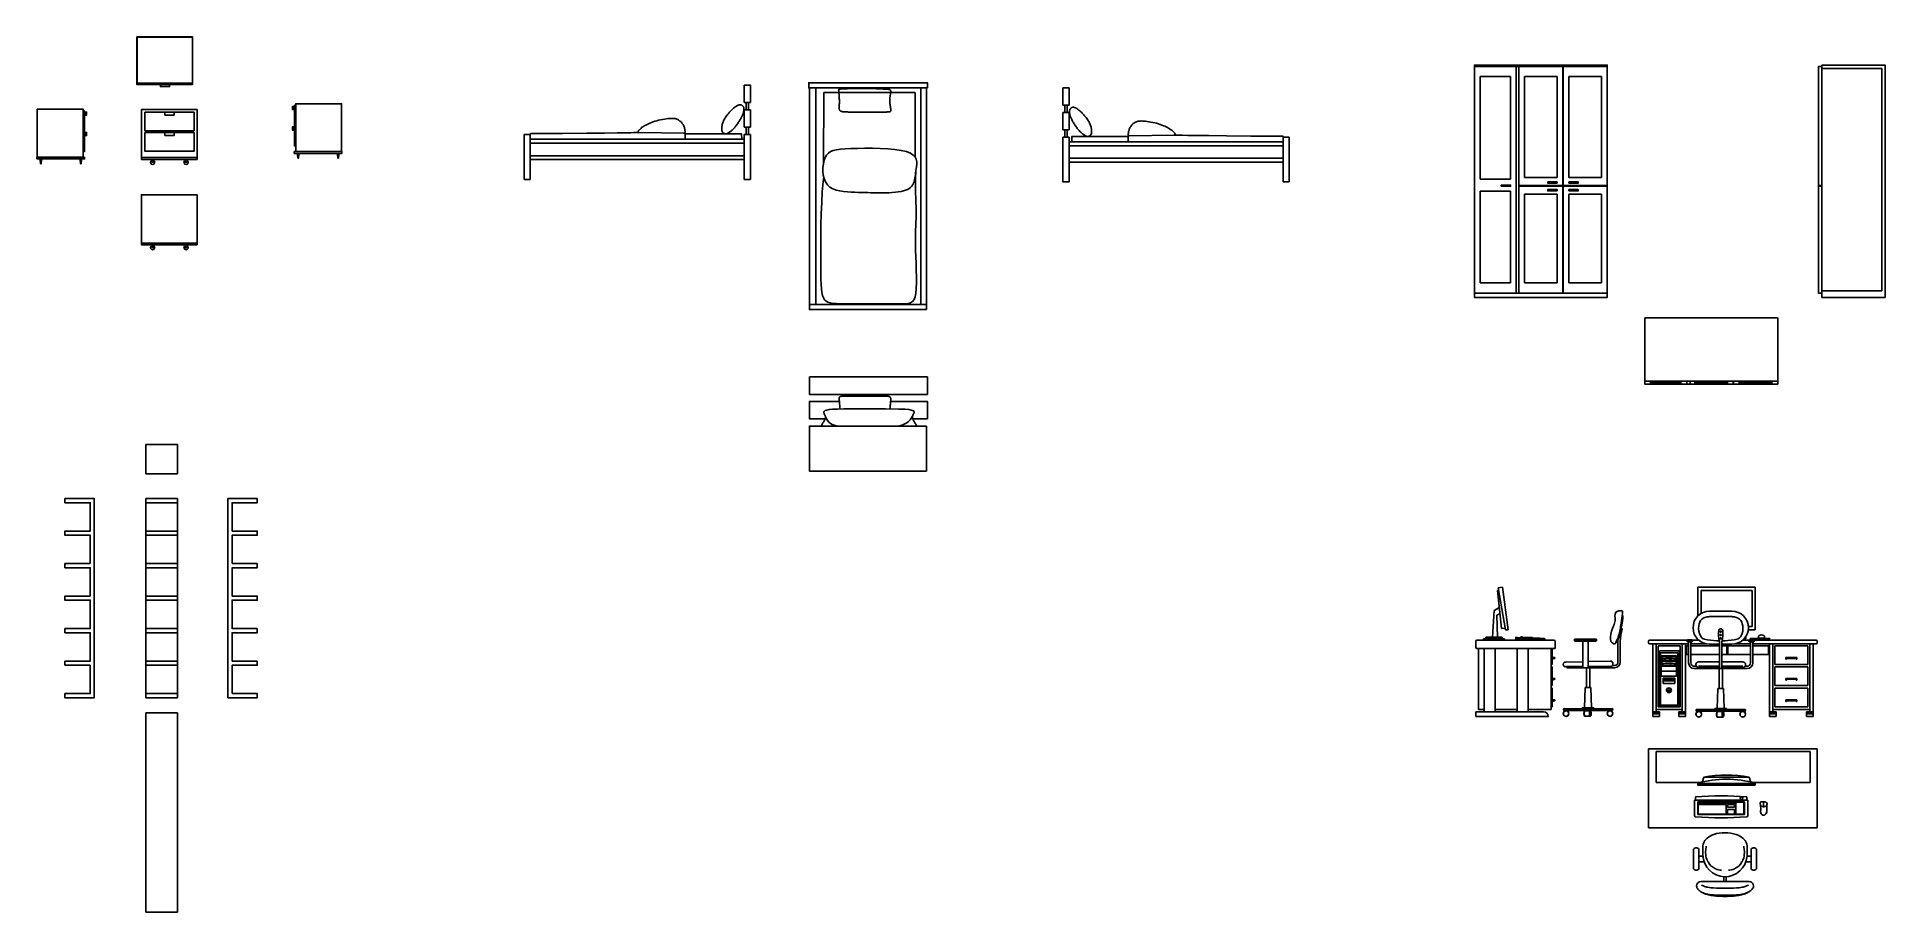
# Model space of a CAD drawing. Header units: millimetres. Extents: x 10 to 26.7, y 15.6 to 23.5.
import ezdxf

# ---------------------------------------------------------------- set-up
doc = ezdxf.new("R2010")
doc.units = ezdxf.units.MM
doc.layers.add('ARREDI_interni - furniture', color=252, linetype='Continuous')

# ---------------------------------------------------------------- blocks, each defined once
blk = doc.blocks.new('A$C5D344876')
for points in [[(-77.9, 66.4), (-79.7, 66.4), (-79.7, 66.9), (-77.9, 66.9)], [(-77.9, 68.1), (-76.7, 68.1), (-76.7, 49.8), (-77.9, 49.8)], [(-76.7, 26.2), (-35.2, 26.2), (-35.2, 69.4), (-76.7, 69.4)], [(-79.7, 66.4), (-78.7, 66.4), (-78.7, 64.2), (-79.7, 64.2)], [(-77.9, 47.9), (-79.7, 47.9), (-79.7, 48.5), (-77.9, 48.5)], [(-79.7, 47.9), (-78.7, 47.9), (-78.7, 45.7), (-79.7, 45.7)], [(-77.9, 49.7), (-76.7, 49.7), (-76.7, 31.3), (-77.9, 31.3)], [(-78, 26.2), (-34.9, 26.2), (-34.9, 24.5), (-78, 24.5)]]:
    blk.add_lwpolyline(points, close=True)
for points in [[(-74.9, 22.1), (-75.1, 22.1), (-75.1, 24.5), (-74, 24.5), (-74, 22.1), (-74.3, 22.1)], [(-74.9, 22.3), (-74.9, 22.3), (-74.9, 24.3), (-74.2, 24.3), (-74.2, 22.3), (-74.3, 22.3)], [(-74.9, 23.5), (-74.8, 23.5), (-74.7, 23.5), (-74.6, 23.6), (-74.5, 23.6), (-74.5, 23.6), (-74.4, 23.5), (-74.3, 23.5), (-74.3, 23.5)], [(-74.9, 20.1), (-74.9, 23.5)], [(-74.9, 20.1), (-74.8, 20.1), (-74.7, 20.1), (-74.6, 20.1), (-74.5, 20.1), (-74.5, 20.1), (-74.4, 20.1), (-74.3, 20.1), (-74.3, 20.1)], [(-74.3, 23.5), (-74.3, 20.1)], [(-38.1, 22.1), (-37.8, 22.1), (-37.8, 24.5), (-39, 24.5), (-39, 22.1), (-38.7, 22.1)], [(-38.1, 22.3), (-38.1, 22.3), (-38.1, 24.3), (-38.7, 24.3), (-38.7, 22.3), (-38.7, 22.3)], [(-38.1, 23.5), (-38.2, 23.5), (-38.2, 23.5), (-38.3, 23.6), (-38.4, 23.6), (-38.5, 23.6), (-38.6, 23.5), (-38.6, 23.5), (-38.7, 23.5)], [(-38.7, 23.5), (-38.7, 20.1)], [(-38.1, 20.1), (-38.2, 20.1), (-38.2, 20.1), (-38.3, 20.1), (-38.4, 20.1), (-38.5, 20.1), (-38.6, 20.1), (-38.6, 20.1), (-38.7, 20.1)], [(-38.1, 20.1), (-38.1, 23.5)]]:
    blk.add_lwpolyline(points)

msp = doc.modelspace()

# ---------------------------------------------------------------- linework, layer by layer
at = {"layer": 'ARREDI_interni - furniture'}
for p, q in [((10.902, 23.501), (11.406, 23.501)), ((10.902, 23.071), (10.902, 23.501)), ((11.406, 23.071), (11.406, 23.501)), ((22.988, 23.234), (24.188, 23.234)), ((23.366, 23.234), (23.366, 21.185)), ((23.366, 23.234), (23.366, 21.185)), ((23.389, 23.234), (23.389, 22.157)), ((23.389, 21.185), (23.389, 23.234)), ((23.787, 23.234), (23.787, 22.157)), ((23.787, 23.234), (23.787, 21.185)), ((23.789, 23.234), (23.789, 22.157)), ((23.789, 21.185), (23.789, 23.234)), ((11.406, 23.071), (10.902, 23.071)), ((23.314, 23.145), (23.04, 23.145)), ((23.04, 23.145), (23.04, 22.217)), ((23.314, 22.217), (23.314, 23.145)), ((23.44, 22.231), (23.44, 23.145)), ((23.44, 23.145), (23.735, 23.145)), ((23.735, 22.231), (23.735, 23.145)), ((23.84, 22.231), (23.84, 23.145)), ((24.135, 23.145), (23.84, 23.145)), ((24.135, 22.231), (24.135, 23.145)), ((16.391, 22.908), (16.446, 22.908)), ((17.109, 22.998), (17.936, 22.998)), ((17.936, 22.414), (17.936, 22.998)), ((19.325, 22.884), (19.27, 22.884)), ((16.391, 22.841), (16.446, 22.841)), ((19.325, 22.818), (19.27, 22.818)), ((15.441, 22.638), (15.849, 22.632)), ((16.391, 22.685), (16.446, 22.685)), ((16.391, 22.619), (16.446, 22.619)), ((19.325, 22.662), (19.27, 22.662)), ((19.325, 22.595), (19.27, 22.595)), ((20.275, 22.614), (19.867, 22.608)), ((23.314, 22.217), (23.04, 22.217)), ((23.44, 22.231), (23.735, 22.231)), ((24.135, 22.231), (23.84, 22.231)), ((23.314, 22.106), (23.04, 22.106)), ((23.04, 22.106), (23.04, 21.277)), ((23.314, 22.106), (23.314, 21.277)), ((23.787, 22.157), (23.389, 22.157)), ((23.787, 22.157), (23.389, 22.157)), ((23.389, 22.157), (24.188, 22.157)), ((23.389, 22.153), (23.389, 21.185)), ((23.787, 22.153), (23.389, 22.153)), ((24.188, 22.153), (23.389, 22.153)), ((23.44, 22.079), (23.735, 22.079)), ((23.44, 22.079), (23.44, 21.277)), ((23.735, 22.079), (23.735, 21.277)), ((23.787, 22.153), (23.787, 21.185)), ((24.188, 22.157), (23.789, 22.157)), ((24.188, 22.157), (23.789, 22.157)), ((23.789, 22.153), (23.789, 21.185)), ((24.188, 22.153), (23.789, 22.153)), ((24.135, 22.079), (23.84, 22.079)), ((23.84, 22.079), (23.84, 21.277)), ((24.135, 22.079), (24.135, 21.277)), ((26.098, 22.157), (26.128, 22.157)), ((26.098, 22.153), (26.128, 22.153)), ((23.314, 21.277), (23.04, 21.277)), ((23.44, 21.277), (23.735, 21.277)), ((24.135, 21.277), (23.84, 21.277)), ((24.528, 20.391), (25.728, 20.391)), ((24.58, 20.361), (24.58, 20.391)), ((24.58, 20.37), (24.58, 20.382)), ((24.58, 20.382), (24.854, 20.382)), ((24.854, 20.361), (24.854, 20.391)), ((24.906, 20.361), (24.906, 20.391)), ((24.937, 20.361), (24.937, 20.391)), ((24.98, 20.361), (24.98, 20.391)), ((24.98, 20.37), (24.98, 20.382)), ((24.98, 20.382), (25.275, 20.382)), ((25.275, 20.361), (25.275, 20.391)), ((25.327, 20.361), (25.327, 20.391)), ((25.329, 20.361), (25.329, 20.391)), ((25.38, 20.361), (25.38, 20.391)), ((25.38, 20.382), (25.675, 20.382)), ((25.675, 20.391), (25.675, 20.361)), ((25.675, 20.382), (25.675, 20.37)), ((24.854, 20.37), (24.58, 20.37)), ((25.275, 20.37), (24.98, 20.37)), ((25.675, 20.37), (25.38, 20.37)), ((10.985, 19.817), (10.985, 19.553)), ((11.268, 19.818), (10.986, 19.818)), ((11.269, 19.553), (11.269, 19.817)), ((10.986, 19.552), (11.268, 19.552)), ((10.253, 19.291), (10.253, 19.328)), ((10.253, 19.328), (10.518, 19.328)), ((10.48, 19.291), (10.253, 19.291)), ((10.48, 19.035), (10.48, 19.291)), ((10.518, 19.328), (10.518, 17.528)), ((10.985, 19.328), (10.985, 19.291)), ((10.985, 19.291), (10.985, 19.034)), ((10.986, 19.328), (11.268, 19.328)), ((10.986, 19.291), (11.268, 19.291)), ((11.269, 19.291), (11.269, 19.328)), ((11.269, 19.034), (11.269, 19.291)), ((11.726, 19.328), (11.726, 17.528)), ((11.991, 19.328), (11.726, 19.328)), ((11.764, 19.291), (11.991, 19.291)), ((11.764, 19.035), (11.764, 19.291)), ((11.991, 19.291), (11.991, 19.328)), ((10.253, 19.035), (10.48, 19.035)), ((10.253, 18.997), (10.253, 19.035)), ((10.48, 18.997), (10.253, 18.997)), ((10.48, 18.741), (10.48, 18.997)), ((10.985, 19.034), (10.985, 18.998)), ((10.985, 18.997), (10.985, 18.741)), ((10.986, 19.035), (11.268, 19.035)), ((10.986, 18.997), (11.268, 18.997)), ((11.269, 18.998), (11.269, 19.034)), ((11.269, 18.741), (11.269, 18.997)), ((11.991, 19.035), (11.764, 19.035)), ((11.764, 18.997), (11.991, 18.997)), ((11.764, 18.741), (11.764, 18.997)), ((11.991, 18.997), (11.991, 19.035)), ((10.253, 18.741), (10.48, 18.741)), ((10.253, 18.703), (10.253, 18.741)), ((10.48, 18.703), (10.253, 18.703)), ((10.48, 18.447), (10.48, 18.703)), ((10.985, 18.74), (10.985, 18.704)), ((10.985, 18.703), (10.985, 18.447)), ((10.986, 18.741), (11.268, 18.741)), ((10.986, 18.703), (11.268, 18.703)), ((11.269, 18.704), (11.269, 18.74)), ((11.269, 18.447), (11.269, 18.703)), ((11.991, 18.741), (11.764, 18.741)), ((11.764, 18.703), (11.991, 18.703)), ((11.764, 18.447), (11.764, 18.703)), ((11.991, 18.703), (11.991, 18.741)), ((10.253, 18.447), (10.48, 18.447)), ((10.253, 18.409), (10.253, 18.447)), ((10.48, 18.409), (10.253, 18.409)), ((10.48, 18.153), (10.48, 18.409)), ((10.985, 18.446), (10.985, 18.41)), ((10.985, 18.409), (10.985, 18.153)), ((10.986, 18.447), (11.268, 18.447)), ((10.986, 18.409), (11.268, 18.409)), ((11.269, 18.41), (11.269, 18.446)), ((11.269, 18.153), (11.269, 18.409)), ((11.991, 18.447), (11.764, 18.447)), ((11.764, 18.409), (11.991, 18.409)), ((11.764, 18.153), (11.764, 18.409)), ((11.991, 18.409), (11.991, 18.447)), ((23.197, 18.496), (23.209, 18.499)), ((23.197, 18.496), (23.234, 18.155)), ((23.242, 18.526), (23.203, 18.522)), ((23.203, 18.522), (23.27, 18.141)), ((23.242, 18.526), (23.292, 18.142)), ((25.006, 18.265), (25.006, 18.526)), ((25.006, 18.526), (25.526, 18.526)), ((25.036, 18.289), (25.036, 18.496)), ((25.036, 18.496), (25.496, 18.496)), ((25.496, 18.496), (25.496, 18.172)), ((25.526, 18.526), (25.526, 18.142)), ((23.167, 18.316), (23.15, 18.074)), ((23.214, 18.344), (23.167, 18.316)), ((23.22, 18.289), (23.19, 18.275)), ((23.19, 18.275), (23.196, 18.074)), ((25.113, 18.311), (25.313, 18.311)), ((25.113, 18.261), (25.313, 18.261)), ((10.253, 18.153), (10.48, 18.153)), ((10.253, 18.115), (10.253, 18.153)), ((10.48, 18.115), (10.253, 18.115)), ((10.48, 17.859), (10.48, 18.115)), ((10.985, 18.152), (10.985, 18.116)), ((10.985, 18.115), (10.985, 17.859)), ((10.986, 18.153), (11.268, 18.153)), ((10.986, 18.115), (11.268, 18.115)), ((11.269, 18.116), (11.269, 18.152)), ((11.269, 17.859), (11.269, 18.115)), ((11.991, 18.153), (11.764, 18.153)), ((11.764, 18.115), (11.991, 18.115)), ((11.764, 17.859), (11.764, 18.115)), ((11.991, 18.115), (11.991, 18.153)), ((23, 18.039), (23, 17.984)), ((23.706, 18.049), (23.01, 18.049)), ((23.055, 18.049), (23.025, 18.049)), ((23.069, 18.059), (23.091, 18.064)), ((23.259, 18.059), (23.069, 18.059)), ((23.069, 18.049), (23.069, 18.059)), ((23.259, 18.049), (23.069, 18.049)), ((23.24, 18.074), (23.091, 18.074)), ((23.091, 18.074), (23.091, 18.064)), ((23.24, 18.064), (23.091, 18.064)), ((23.265, 18.158), (23.234, 18.155)), ((23.24, 18.074), (23.24, 18.064)), ((23.259, 18.059), (23.24, 18.064)), ((23.259, 18.049), (23.259, 18.059)), ((23.292, 18.142), (23.27, 18.141)), ((23.393, 18.07), (23.362, 18.074)), ((23.362, 18.074), (23.362, 18.049)), ((23.362, 18.059), (23.538, 18.059)), ((23.371, 18.07), (23.371, 18.062)), ((23.371, 18.062), (23.538, 18.059)), ((23.387, 18.059), (23.538, 18.059)), ((23.406, 18.077), (23.419, 18.077)), ((23.406, 18.077), (23.406, 18.07)), ((23.419, 18.077), (23.419, 18.07)), ((23.426, 18.076), (23.426, 18.07)), ((23.426, 18.076), (23.513, 18.073)), ((23.513, 18.073), (23.513, 18.067)), ((23.538, 18.059), (23.538, 18.067)), ((23.539, 18.059), (23.539, 18.066)), ((23.623, 18.059), (23.539, 18.059)), ((23.623, 18.059), (23.623, 18.049)), ((23.716, 18.039), (23.716, 17.974)), ((23.891, 18.053), (23.891, 18.043)), ((23.891, 18.043), (24.091, 18.043)), ((23.896, 18.058), (24.086, 18.058)), ((23.899, 18.039), (24.083, 18.039)), ((23.966, 17.799), (23.966, 18.039)), ((24.016, 17.799), (24.016, 18.039)), ((24.091, 18.053), (24.091, 18.043)), ((24.285, 18.051), (24.285, 17.849)), ((24.305, 18.039), (24.305, 17.849)), ((24.562, 18.039), (24.562, 18.024)), ((24.572, 18.049), (25.014, 18.049)), ((24.91, 18.046), (24.91, 18.036)), ((24.91, 18.036), (24.959, 18.036)), ((24.915, 18.051), (24.954, 18.051)), ((24.959, 18.046), (24.959, 18.036)), ((25.203, 18.038), (25.203, 17.802)), ((25.223, 18.038), (25.223, 17.802)), ((25.413, 18.049), (25.454, 18.049)), ((25.425, 18.06), (25.44, 18.06)), ((25.44, 18.07), (25.433, 18.07)), ((25.44, 18.075), (25.44, 18.07)), ((25.44, 18.06), (25.44, 18.07)), ((26.076, 18.049), (25.454, 18.049)), ((25.462, 18.142), (25.526, 18.142)), ((25.463, 18.172), (25.496, 18.172)), ((25.468, 18.046), (25.468, 18.036)), ((25.516, 18.036), (25.468, 18.036)), ((25.511, 18.051), (25.473, 18.051)), ((25.658, 18.063), (25.478, 18.063)), ((25.478, 18.063), (25.478, 18.06)), ((25.478, 18.06), (25.658, 18.06)), ((25.516, 18.046), (25.516, 18.036)), ((25.555, 18.084), (25.555, 18.067)), ((25.557, 18.065), (25.608, 18.065)), ((25.561, 18.065), (25.561, 18.064)), ((25.561, 18.064), (25.567, 18.064)), ((25.567, 18.064), (25.567, 18.065)), ((25.595, 18.065), (25.595, 18.064)), ((25.595, 18.064), (25.601, 18.064)), ((25.601, 18.064), (25.601, 18.065)), ((25.61, 18.082), (25.61, 18.067)), ((25.658, 18.06), (25.658, 18.063)), ((26.086, 18.039), (26.086, 18.024)), ((23.716, 17.974), (23.01, 17.974)), ((23.025, 17.422), (23.025, 17.974)), ((23.075, 17.974), (23.075, 17.401)), ((23.175, 17.974), (23.175, 17.401)), ((23.375, 17.974), (23.375, 17.401)), ((23.475, 17.974), (23.475, 17.401)), ((23.68, 17.974), (23.68, 17.422)), ((23.69, 17.974), (23.69, 17.829)), ((23.715, 17.891), (23.69, 17.891)), ((23.715, 17.884), (23.69, 17.877)), ((23.715, 17.891), (23.715, 17.884)), ((24.572, 18.014), (24.599, 18.014)), ((24.599, 18.014), (24.599, 17.358)), ((24.599, 18.014), (24.923, 18.014)), ((24.629, 18.014), (24.629, 17.401)), ((24.647, 17.997), (24.847, 17.997)), ((24.647, 17.997), (24.647, 17.446)), ((24.66, 17.952), (24.837, 17.952)), ((24.66, 17.451), (24.66, 17.952)), ((24.67, 17.935), (24.827, 17.935)), ((24.67, 17.461), (24.67, 17.935)), ((24.675, 17.908), (24.815, 17.908)), ((24.675, 17.863), (24.675, 17.908)), ((24.68, 17.882), (24.68, 17.902)), ((24.68, 17.902), (24.81, 17.902)), ((24.81, 17.882), (24.68, 17.882)), ((24.701, 17.871), (24.714, 17.871)), ((24.701, 17.868), (24.701, 17.871)), ((24.714, 17.868), (24.701, 17.868)), ((24.714, 17.871), (24.714, 17.868)), ((24.754, 17.872), (24.757, 17.872)), ((24.754, 17.871), (24.754, 17.872)), ((24.757, 17.871), (24.754, 17.871)), ((24.757, 17.872), (24.757, 17.871)), ((24.764, 17.872), (24.767, 17.872)), ((24.764, 17.871), (24.764, 17.872)), ((24.767, 17.871), (24.764, 17.871)), ((24.767, 17.872), (24.767, 17.871)), ((24.81, 17.902), (24.81, 17.882)), ((24.815, 17.908), (24.815, 17.863)), ((24.827, 17.935), (24.827, 17.461)), ((24.837, 17.952), (24.837, 17.451)), ((24.847, 17.997), (24.847, 17.446)), ((24.864, 18.014), (24.864, 17.401)), ((24.894, 18.014), (24.894, 17.358)), ((24.894, 17.998), (24.923, 17.998)), ((24.923, 17.92), (24.894, 17.92)), ((24.903, 17.92), (24.903, 17.998)), ((24.918, 18.032), (24.951, 18.032)), ((24.923, 18.032), (24.923, 17.842)), ((24.943, 18.032), (24.943, 17.842)), ((24.943, 18.014), (25.083, 18.014)), ((24.943, 17.998), (25.203, 17.998)), ((25.203, 17.92), (24.943, 17.92)), ((25.113, 18.011), (25.203, 18.011)), ((25.223, 18.011), (25.313, 18.011)), ((25.223, 17.998), (25.483, 17.998)), ((25.483, 17.92), (25.223, 17.92)), ((25.27, 17.92), (25.27, 17.998)), ((25.278, 17.92), (25.278, 17.998)), ((25.344, 18.014), (25.483, 18.014)), ((25.509, 18.032), (25.475, 18.032)), ((25.483, 18.032), (25.483, 17.842)), ((25.503, 18.032), (25.503, 17.842)), ((25.503, 18.014), (26.076, 18.014)), ((25.503, 17.998), (25.653, 17.998)), ((25.653, 17.92), (25.503, 17.92)), ((25.645, 17.92), (25.645, 17.998)), ((25.653, 18.014), (25.653, 17.358)), ((25.684, 18.014), (25.684, 17.401)), ((25.701, 17.997), (25.701, 17.829)), ((25.701, 17.997), (26.001, 17.997)), ((25.9, 17.891), (25.802, 17.891)), ((25.802, 17.891), (25.802, 17.877)), ((25.802, 17.884), (25.9, 17.884)), ((25.802, 17.877), (25.807, 17.877)), ((25.807, 17.877), (25.807, 17.884)), ((25.895, 17.877), (25.895, 17.884)), ((25.895, 17.877), (25.9, 17.877)), ((25.9, 17.877), (25.9, 17.891)), ((26.001, 17.997), (26.001, 17.829)), ((26.018, 18.014), (26.018, 17.401)), ((26.018, 18.014), (26.018, 17.422)), ((26.048, 18.014), (26.048, 17.358)), ((10.253, 17.859), (10.48, 17.859)), ((10.253, 17.821), (10.253, 17.859)), ((10.48, 17.821), (10.253, 17.821)), ((10.48, 17.565), (10.48, 17.821)), ((10.985, 17.858), (10.985, 17.822)), ((10.985, 17.822), (10.985, 17.565)), ((10.986, 17.859), (11.268, 17.859)), ((10.986, 17.821), (11.268, 17.821)), ((11.269, 17.822), (11.269, 17.858)), ((11.269, 17.565), (11.269, 17.822)), ((11.991, 17.859), (11.764, 17.859)), ((11.764, 17.821), (11.991, 17.821)), ((11.764, 17.565), (11.764, 17.821)), ((11.991, 17.821), (11.991, 17.859)), ((23.69, 17.829), (23.68, 17.829)), ((23.69, 17.807), (23.68, 17.807)), ((23.69, 17.807), (23.69, 17.639)), ((23.715, 17.702), (23.69, 17.702)), ((23.715, 17.702), (23.715, 17.695)), ((23.815, 17.849), (23.966, 17.853)), ((23.815, 17.809), (23.966, 17.809)), ((23.83, 17.799), (24.201, 17.799)), ((24, 17.799), (24, 17.619)), ((24.016, 17.854), (24.215, 17.859)), ((24.016, 17.809), (24.215, 17.809)), ((24.03, 17.799), (24.03, 17.619)), ((24.201, 17.799), (24.255, 17.799)), ((24.235, 17.819), (24.255, 17.819)), ((24.815, 17.863), (24.675, 17.863)), ((24.675, 17.861), (24.815, 17.861)), ((24.675, 17.816), (24.675, 17.861)), ((24.815, 17.816), (24.675, 17.816)), ((24.675, 17.814), (24.815, 17.814)), ((24.675, 17.769), (24.675, 17.814)), ((24.815, 17.769), (24.675, 17.769)), ((24.675, 17.767), (24.815, 17.767)), ((24.675, 17.722), (24.675, 17.767)), ((24.815, 17.722), (24.675, 17.722)), ((24.68, 17.855), (24.81, 17.855)), ((24.68, 17.835), (24.68, 17.855)), ((24.81, 17.835), (24.68, 17.835)), ((24.693, 17.706), (24.798, 17.706)), ((24.693, 17.681), (24.693, 17.706)), ((24.7, 17.701), (24.79, 17.701)), ((24.7, 17.696), (24.7, 17.701)), ((24.73, 17.701), (24.73, 17.706)), ((24.754, 17.825), (24.757, 17.825)), ((24.754, 17.824), (24.754, 17.825)), ((24.757, 17.824), (24.754, 17.824)), ((24.757, 17.825), (24.757, 17.824)), ((24.76, 17.701), (24.76, 17.706)), ((24.764, 17.825), (24.767, 17.825)), ((24.764, 17.824), (24.764, 17.825)), ((24.767, 17.824), (24.764, 17.824)), ((24.767, 17.825), (24.767, 17.824)), ((24.79, 17.701), (24.79, 17.696)), ((24.798, 17.706), (24.798, 17.681)), ((24.81, 17.855), (24.81, 17.835)), ((24.815, 17.861), (24.815, 17.816)), ((24.815, 17.814), (24.815, 17.769)), ((24.815, 17.767), (24.815, 17.722)), ((24.993, 17.812), (24.973, 17.812)), ((24.973, 17.792), (25.453, 17.792)), ((25.013, 17.852), (25.203, 17.852)), ((25.013, 17.812), (25.203, 17.812)), ((25.013, 17.802), (25.203, 17.802)), ((25.198, 17.792), (25.198, 17.612)), ((25.223, 17.852), (25.413, 17.852)), ((25.223, 17.812), (25.413, 17.812)), ((25.223, 17.802), (25.413, 17.802)), ((25.228, 17.792), (25.228, 17.612)), ((25.433, 17.812), (25.453, 17.812)), ((25.701, 17.829), (26.001, 17.829)), ((25.701, 17.807), (25.701, 17.639)), ((25.701, 17.807), (26.001, 17.807)), ((25.9, 17.702), (25.802, 17.702)), ((25.802, 17.702), (25.802, 17.688)), ((25.9, 17.688), (25.9, 17.702)), ((26.001, 17.807), (26.001, 17.639)), ((10.253, 17.565), (10.48, 17.565)), ((10.253, 17.528), (10.253, 17.565)), ((10.985, 17.565), (10.985, 17.528)), ((10.986, 17.565), (11.268, 17.565)), ((11.269, 17.528), (11.269, 17.565)), ((11.991, 17.565), (11.764, 17.565)), ((11.991, 17.528), (11.991, 17.565)), ((23.69, 17.639), (23.68, 17.639)), ((23.69, 17.614), (23.68, 17.614)), ((23.715, 17.695), (23.69, 17.688)), ((23.69, 17.614), (23.69, 17.446)), ((23.99, 17.619), (23.983, 17.438)), ((23.99, 17.619), (24.04, 17.619)), ((24.04, 17.619), (24.047, 17.438)), ((24.693, 17.656), (24.693, 17.681)), ((24.798, 17.681), (24.693, 17.681)), ((24.798, 17.656), (24.693, 17.656)), ((24.79, 17.696), (24.7, 17.696)), ((24.713, 17.69), (24.724, 17.69)), ((24.713, 17.686), (24.713, 17.69)), ((24.724, 17.686), (24.713, 17.686)), ((24.724, 17.69), (24.724, 17.686)), ((24.73, 17.696), (24.73, 17.684)), ((24.73, 17.684), (24.76, 17.684)), ((24.76, 17.684), (24.76, 17.696)), ((24.781, 17.69), (24.767, 17.69)), ((24.767, 17.69), (24.767, 17.684)), ((24.767, 17.684), (24.781, 17.684)), ((24.781, 17.684), (24.781, 17.69)), ((24.798, 17.681), (24.798, 17.656)), ((25.188, 17.612), (25.181, 17.431)), ((25.188, 17.612), (25.238, 17.612)), ((25.238, 17.612), (25.245, 17.431)), ((25.701, 17.639), (26.001, 17.639)), ((25.701, 17.614), (25.701, 17.446)), ((25.701, 17.614), (26.001, 17.614)), ((25.802, 17.695), (25.9, 17.695)), ((25.802, 17.688), (25.807, 17.688)), ((25.807, 17.688), (25.807, 17.695)), ((25.895, 17.688), (25.895, 17.695)), ((25.895, 17.688), (25.9, 17.688)), ((26.001, 17.614), (26.001, 17.446)), ((10.518, 17.528), (10.253, 17.528)), ((10.985, 17.39), (10.985, 15.591)), ((10.986, 17.528), (11.268, 17.528)), ((10.986, 17.391), (11.268, 17.391)), ((11.269, 15.591), (11.269, 17.39)), ((11.726, 17.528), (11.991, 17.528)), ((23.612, 17.401), (23, 17.401)), ((23, 17.401), (23, 17.358)), ((23.075, 17.422), (23.025, 17.422)), ((23.375, 17.422), (23.175, 17.422)), ((23.68, 17.422), (23.475, 17.422)), ((23.69, 17.446), (23.68, 17.446)), ((23.715, 17.508), (23.69, 17.508)), ((23.715, 17.501), (23.69, 17.494)), ((23.715, 17.508), (23.715, 17.501)), ((23.801, 17.429), (24.229, 17.429)), ((24.229, 17.412), (23.801, 17.412)), ((23.962, 17.438), (24.068, 17.438)), ((23.962, 17.429), (23.962, 17.438)), ((24.068, 17.438), (24.068, 17.429)), ((24.66, 17.401), (24.599, 17.401)), ((24.66, 17.399), (24.599, 17.399)), ((24.66, 17.393), (24.599, 17.393)), ((24.66, 17.382), (24.599, 17.382)), ((24.629, 17.422), (24.864, 17.422)), ((24.847, 17.446), (24.647, 17.446)), ((24.837, 17.451), (24.66, 17.451)), ((24.66, 17.401), (24.66, 17.358)), ((24.827, 17.461), (24.67, 17.461)), ((24.834, 17.401), (24.894, 17.401)), ((24.834, 17.401), (24.834, 17.358)), ((24.834, 17.399), (24.894, 17.399)), ((24.834, 17.393), (24.894, 17.393)), ((24.834, 17.382), (24.894, 17.382)), ((24.999, 17.422), (25.427, 17.422)), ((25.427, 17.405), (24.999, 17.405)), ((25.16, 17.431), (25.266, 17.431)), ((25.16, 17.422), (25.16, 17.431)), ((25.266, 17.431), (25.266, 17.422)), ((25.714, 17.401), (25.653, 17.401)), ((25.653, 17.399), (25.714, 17.399)), ((25.653, 17.393), (25.714, 17.393)), ((25.653, 17.382), (25.714, 17.382)), ((26.018, 17.422), (25.684, 17.422)), ((25.701, 17.446), (26.001, 17.446)), ((25.714, 17.401), (25.714, 17.358)), ((25.9, 17.508), (25.802, 17.508)), ((25.802, 17.508), (25.802, 17.494)), ((25.802, 17.501), (25.9, 17.501)), ((25.802, 17.494), (25.807, 17.494)), ((25.807, 17.494), (25.807, 17.501)), ((25.895, 17.494), (25.895, 17.501)), ((25.895, 17.494), (25.9, 17.494)), ((25.9, 17.494), (25.9, 17.508)), ((25.988, 17.401), (26.048, 17.401)), ((25.988, 17.401), (25.988, 17.358)), ((26.048, 17.399), (25.988, 17.399)), ((26.048, 17.393), (25.988, 17.393)), ((26.048, 17.382), (25.988, 17.382)), ((23.656, 17.358), (23, 17.358)), ((24.599, 17.358), (24.66, 17.358)), ((24.894, 17.358), (24.834, 17.358)), ((25.653, 17.358), (25.714, 17.358)), ((26.048, 17.358), (25.988, 17.358)), ((24.562, 17.067), (24.562, 16.352)), ((26.086, 17.067), (24.562, 17.067)), ((24.631, 17.043), (24.631, 16.763)), ((26.022, 17.043), (24.631, 17.043)), ((26.022, 17.043), (26.022, 16.763)), ((26.086, 16.352), (26.086, 17.067)), ((25.029, 16.763), (24.631, 16.763)), ((25.006, 16.754), (25.006, 16.738)), ((25.526, 16.754), (25.006, 16.754)), ((25.006, 16.738), (25.526, 16.738)), ((25.05, 16.77), (25.061, 16.809)), ((25.061, 16.809), (25.47, 16.809)), ((25.481, 16.77), (25.47, 16.809)), ((26.022, 16.763), (25.502, 16.763)), ((25.526, 16.738), (25.526, 16.754)), ((24.976, 16.602), (24.976, 16.462)), ((25.458, 16.602), (24.976, 16.602)), ((24.986, 16.632), (24.986, 16.602)), ((25.006, 16.472), (25.006, 16.588)), ((25.006, 16.588), (25.428, 16.588)), ((25.011, 16.57), (25.011, 16.583)), ((25.011, 16.583), (25.263, 16.583)), ((25.263, 16.57), (25.011, 16.57)), ((25.011, 16.476), (25.011, 16.563)), ((25.011, 16.563), (25.263, 16.563)), ((25.263, 16.583), (25.263, 16.57)), ((25.263, 16.563), (25.263, 16.476)), ((25.274, 16.57), (25.274, 16.583)), ((25.274, 16.583), (25.339, 16.583)), ((25.339, 16.57), (25.274, 16.57)), ((25.274, 16.563), (25.274, 16.54)), ((25.339, 16.563), (25.274, 16.563)), ((25.274, 16.54), (25.339, 16.54)), ((25.339, 16.583), (25.339, 16.57)), ((25.339, 16.54), (25.339, 16.563)), ((25.351, 16.476), (25.351, 16.583)), ((25.351, 16.583), (25.423, 16.583)), ((25.423, 16.583), (25.423, 16.476)), ((25.428, 16.588), (25.428, 16.472)), ((25.448, 16.632), (25.448, 16.602)), ((25.458, 16.462), (25.458, 16.602)), ((25.601, 16.586), (25.601, 16.541)), ((25.428, 16.472), (25.006, 16.472)), ((25.263, 16.476), (25.011, 16.476)), ((25.274, 16.516), (25.274, 16.476)), ((25.339, 16.516), (25.274, 16.516)), ((25.274, 16.476), (25.339, 16.476)), ((25.339, 16.476), (25.339, 16.516)), ((25.423, 16.476), (25.351, 16.476)), ((26.086, 16.352), (24.562, 16.352)), ((24.967, 16.15), (24.967, 15.99)), ((24.987, 16.17), (24.997, 16.17)), ((25.017, 16.15), (25.017, 15.99)), ((25.017, 16.095), (25.052, 16.095)), ((25.017, 16.045), (25.063, 16.045)), ((25.487, 16.045), (25.441, 16.045)), ((25.487, 16.095), (25.451, 16.095)), ((25.487, 15.99), (25.487, 16.15)), ((25.517, 16.17), (25.507, 16.17)), ((25.537, 15.99), (25.537, 16.15)), ((24.987, 15.97), (24.997, 15.97)), ((25.452, 15.868), (25.052, 15.868)), ((25.242, 15.91), (25.242, 15.868)), ((25.262, 15.91), (25.262, 15.868)), ((25.517, 15.97), (25.507, 15.97)), ((11.268, 15.59), (10.986, 15.59))]:
    msp.add_line(p, q, dxfattribs=at)
at = {"layer": 'ARREDI_interni - furniture', "linetype": 'Continuous'}
for p, q in [((23.978, 17.393), (23.977, 17.389)), ((23.977, 17.389), (23.977, 17.385)), ((23.977, 17.385), (23.977, 17.38)), ((23.977, 17.38), (23.978, 17.376)), ((23.979, 17.401), (23.978, 17.397)), ((23.978, 17.397), (23.978, 17.393)), ((23.978, 17.376), (23.978, 17.372)), ((23.978, 17.372), (23.979, 17.368)), ((23.98, 17.404), (23.979, 17.401)), ((23.979, 17.368), (23.98, 17.365)), ((23.981, 17.406), (23.98, 17.404)), ((23.98, 17.393), (23.981, 17.397)), ((23.98, 17.389), (23.98, 17.393)), ((23.98, 17.385), (23.98, 17.389)), ((23.98, 17.38), (23.98, 17.385)), ((23.98, 17.376), (23.98, 17.38)), ((23.981, 17.372), (23.98, 17.376)), ((23.982, 17.408), (23.981, 17.406)), ((23.981, 17.401), (23.982, 17.404)), ((23.981, 17.397), (23.981, 17.401)), ((23.981, 17.368), (23.981, 17.372)), ((23.982, 17.365), (23.981, 17.368)), ((23.984, 17.409), (23.982, 17.408)), ((23.982, 17.404), (23.983, 17.406)), ((23.983, 17.406), (23.985, 17.408)), ((23.985, 17.41), (23.984, 17.409)), ((23.986, 17.409), (23.985, 17.41)), ((23.987, 17.41), (23.985, 17.41)), ((23.985, 17.408), (23.986, 17.409)), ((23.986, 17.409), (23.987, 17.41)), ((24.035, 17.41), (23.987, 17.41)), ((24.027, 17.389), (24.028, 17.393)), ((24.027, 17.385), (24.027, 17.389)), ((24.027, 17.38), (24.027, 17.385)), ((24.028, 17.376), (24.027, 17.38)), ((24.028, 17.397), (24.029, 17.401)), ((24.028, 17.393), (24.028, 17.397)), ((24.028, 17.372), (24.028, 17.376)), ((24.029, 17.368), (24.028, 17.372)), ((24.029, 17.401), (24.03, 17.404)), ((24.03, 17.365), (24.029, 17.368)), ((24.03, 17.404), (24.031, 17.406)), ((24.031, 17.406), (24.032, 17.408)), ((24.032, 17.408), (24.034, 17.409)), ((24.034, 17.409), (24.035, 17.41)), ((24.035, 17.41), (24.036, 17.409)), ((24.036, 17.409), (24.038, 17.408)), ((24.038, 17.408), (24.039, 17.406)), ((24.039, 17.406), (24.04, 17.404)), ((24.04, 17.404), (24.041, 17.401)), ((24.041, 17.368), (24.04, 17.365)), ((24.041, 17.401), (24.042, 17.397)), ((24.042, 17.372), (24.041, 17.368)), ((24.042, 17.397), (24.042, 17.393)), ((24.042, 17.393), (24.043, 17.389)), ((24.043, 17.38), (24.042, 17.376)), ((24.042, 17.376), (24.042, 17.372)), ((24.043, 17.389), (24.043, 17.385)), ((24.043, 17.385), (24.043, 17.38)), ((25.177, 17.39), (25.176, 17.386)), ((25.176, 17.386), (25.176, 17.382)), ((25.176, 17.382), (25.176, 17.378)), ((25.176, 17.378), (25.176, 17.373)), ((25.176, 17.373), (25.176, 17.369)), ((25.176, 17.369), (25.177, 17.365)), ((25.178, 17.397), (25.177, 17.394)), ((25.177, 17.394), (25.177, 17.39)), ((25.179, 17.399), (25.178, 17.397)), ((25.178, 17.382), (25.179, 17.386)), ((25.178, 17.378), (25.178, 17.382)), ((25.178, 17.373), (25.178, 17.378)), ((25.179, 17.369), (25.178, 17.373)), ((25.181, 17.401), (25.179, 17.399)), ((25.179, 17.39), (25.18, 17.394)), ((25.179, 17.386), (25.179, 17.39)), ((25.179, 17.365), (25.179, 17.369)), ((25.18, 17.394), (25.181, 17.397)), ((25.182, 17.402), (25.181, 17.401)), ((25.181, 17.397), (25.182, 17.399)), ((25.183, 17.403), (25.182, 17.402)), ((25.182, 17.399), (25.183, 17.401)), ((25.185, 17.402), (25.183, 17.403)), ((25.186, 17.403), (25.183, 17.403)), ((25.183, 17.401), (25.184, 17.402)), ((25.184, 17.402), (25.186, 17.403)), ((25.233, 17.403), (25.186, 17.403)), ((25.226, 17.386), (25.227, 17.39)), ((25.226, 17.382), (25.226, 17.386)), ((25.226, 17.378), (25.226, 17.382)), ((25.226, 17.373), (25.226, 17.378)), ((25.226, 17.369), (25.226, 17.373)), ((25.227, 17.365), (25.226, 17.369)), ((25.227, 17.394), (25.228, 17.397)), ((25.227, 17.39), (25.227, 17.394)), ((25.228, 17.397), (25.23, 17.399)), ((25.23, 17.399), (25.231, 17.401)), ((25.231, 17.401), (25.232, 17.402)), ((25.232, 17.402), (25.233, 17.403)), ((25.233, 17.403), (25.235, 17.402)), ((25.235, 17.402), (25.236, 17.401)), ((25.236, 17.401), (25.237, 17.399)), ((25.237, 17.399), (25.238, 17.397)), ((25.238, 17.397), (25.239, 17.394)), ((25.239, 17.394), (25.24, 17.39)), ((25.24, 17.39), (25.241, 17.386)), ((25.241, 17.369), (25.24, 17.365)), ((25.241, 17.386), (25.241, 17.382)), ((25.241, 17.382), (25.241, 17.378)), ((25.241, 17.378), (25.241, 17.373)), ((25.241, 17.373), (25.241, 17.369)), ((23.98, 17.365), (23.981, 17.363)), ((23.981, 17.363), (23.982, 17.361)), ((23.983, 17.363), (23.982, 17.365)), ((23.982, 17.361), (23.984, 17.36)), ((23.985, 17.361), (23.983, 17.363)), ((23.984, 17.36), (23.985, 17.36)), ((23.986, 17.36), (23.985, 17.361)), ((23.985, 17.36), (23.986, 17.36)), ((23.987, 17.36), (23.985, 17.36)), ((23.987, 17.36), (23.986, 17.36)), ((24.035, 17.36), (23.987, 17.36)), ((24.031, 17.363), (24.03, 17.365)), ((24.032, 17.361), (24.031, 17.363)), ((24.034, 17.36), (24.032, 17.361)), ((24.035, 17.36), (24.034, 17.36)), ((24.036, 17.36), (24.035, 17.36)), ((24.038, 17.361), (24.036, 17.36)), ((24.039, 17.363), (24.038, 17.361)), ((24.04, 17.365), (24.039, 17.363)), ((25.177, 17.365), (25.177, 17.361)), ((25.177, 17.361), (25.178, 17.358)), ((25.178, 17.358), (25.179, 17.356)), ((25.18, 17.361), (25.179, 17.365)), ((25.179, 17.356), (25.181, 17.354)), ((25.181, 17.358), (25.18, 17.361)), ((25.182, 17.356), (25.181, 17.358)), ((25.181, 17.354), (25.182, 17.353)), ((25.183, 17.354), (25.182, 17.356)), ((25.182, 17.353), (25.183, 17.353)), ((25.184, 17.353), (25.183, 17.354)), ((25.183, 17.353), (25.185, 17.353)), ((25.186, 17.353), (25.183, 17.353)), ((25.186, 17.353), (25.184, 17.353)), ((25.233, 17.353), (25.186, 17.353)), ((25.227, 17.361), (25.227, 17.365)), ((25.228, 17.358), (25.227, 17.361)), ((25.23, 17.356), (25.228, 17.358)), ((25.231, 17.354), (25.23, 17.356)), ((25.232, 17.353), (25.231, 17.354)), ((25.233, 17.353), (25.232, 17.353)), ((25.235, 17.353), (25.233, 17.353)), ((25.236, 17.354), (25.235, 17.353)), ((25.237, 17.356), (25.236, 17.354)), ((25.238, 17.358), (25.237, 17.356)), ((25.239, 17.361), (25.238, 17.358)), ((25.24, 17.365), (25.239, 17.361))]:
    msp.add_line(p, q, dxfattribs=at)
at = {"layer": 'ARREDI_interni - furniture'}
for points in [[(11.404, 23.084), (10.904, 23.084), (10.904, 23.498), (11.404, 23.498)], [(10.905, 23.081), (11.404, 23.081), (11.404, 23.071), (10.905, 23.071)], [(11.115, 23.071), (11.198, 23.071), (11.198, 23.053), (11.115, 23.053)], [(18.045, 23.04), (16.973, 23.04), (16.973, 23.087), (18.045, 23.087)], [(16.188, 22.656), (16.187, 22.662), (16.187, 22.669), (16.187, 22.677), (16.188, 22.685), (16.189, 22.693), (16.19, 22.701), (16.192, 22.709), (16.194, 22.718), (16.197, 22.725), (16.2, 22.733), (16.203, 22.74), (16.206, 22.748), (16.21, 22.755), (16.214, 22.763), (16.219, 22.771), (16.225, 22.779), (16.23, 22.787), (16.237, 22.795), (16.243, 22.804), (16.25, 22.812), (16.258, 22.821), (16.265, 22.829), (16.272, 22.837), (16.28, 22.844), (16.287, 22.851), (16.294, 22.857), (16.301, 22.863), (16.307, 22.868), (16.314, 22.872), (16.32, 22.876), (16.325, 22.879), (16.331, 22.882), (16.335, 22.884), (16.34, 22.886), (16.344, 22.888), (16.348, 22.889), (16.351, 22.889), (16.355, 22.889), (16.358, 22.889), (16.361, 22.888), (16.364, 22.887), (16.367, 22.885), (16.369, 22.884), (16.372, 22.882), (16.374, 22.88), (16.377, 22.878), (16.379, 22.875), (16.38, 22.873), (16.382, 22.871), (16.383, 22.868), (16.385, 22.866), (16.386, 22.863), (16.386, 22.86), (16.387, 22.857), (16.387, 22.854), (16.387, 22.85), (16.387, 22.845), (16.387, 22.841), (16.386, 22.835), (16.386, 22.83), (16.385, 22.825), (16.383, 22.819), (16.382, 22.813), (16.38, 22.807), (16.378, 22.801), (16.376, 22.795), (16.373, 22.789), (16.37, 22.783), (16.367, 22.777), (16.364, 22.771), (16.36, 22.764), (16.356, 22.757), (16.352, 22.75), (16.347, 22.743), (16.342, 22.735), (16.337, 22.727), (16.332, 22.72), (16.326, 22.712), (16.321, 22.705), (16.316, 22.698), (16.311, 22.692), (16.306, 22.686), (16.301, 22.68), (16.296, 22.674), (16.291, 22.669), (16.286, 22.664), (16.281, 22.659), (16.276, 22.655), (16.271, 22.65), (16.266, 22.646), (16.261, 22.643), (16.257, 22.639), (16.252, 22.636), (16.247, 22.633), (16.243, 22.631), (16.239, 22.629), (16.235, 22.627), (16.231, 22.626), (16.227, 22.625), (16.224, 22.625), (16.22, 22.625), (16.217, 22.626), (16.214, 22.627), (16.21, 22.628), (16.207, 22.63), (16.203, 22.632), (16.2, 22.634), (16.197, 22.637), (16.194, 22.641), (16.192, 22.645), (16.19, 22.65)], [(17.036, 21.083), (16.979, 21.083), (16.979, 23.04), (17.036, 23.04)], [(17.323, 23.033), (17.338, 23.034), (17.355, 23.034), (17.374, 23.034), (17.393, 23.034), (17.412, 23.034), (17.432, 23.034), (17.451, 23.034), (17.47, 23.034), (17.488, 23.034), (17.505, 23.034), (17.521, 23.034), (17.536, 23.034), (17.55, 23.034), (17.563, 23.034), (17.575, 23.034), (17.586, 23.033), (17.597, 23.033), (17.607, 23.033), (17.616, 23.032), (17.625, 23.032), (17.634, 23.031), (17.642, 23.031), (17.649, 23.03), (17.657, 23.03), (17.664, 23.03), (17.672, 23.029), (17.679, 23.029), (17.685, 23.028), (17.691, 23.028), (17.697, 23.027), (17.701, 23.026), (17.705, 23.025), (17.709, 23.023), (17.711, 23.021), (17.713, 23.018), (17.714, 23.015), (17.714, 23.012), (17.715, 23.009), (17.714, 23.005), (17.714, 23.002), (17.714, 22.998), (17.713, 22.994), (17.713, 22.991), (17.712, 22.987), (17.712, 22.983), (17.711, 22.979), (17.71, 22.976), (17.71, 22.972), (17.709, 22.968), (17.708, 22.965), (17.708, 22.961), (17.707, 22.958), (17.707, 22.954), (17.706, 22.951), (17.706, 22.947), (17.705, 22.943), (17.705, 22.939), (17.705, 22.934), (17.705, 22.93), (17.705, 22.925), (17.705, 22.92), (17.705, 22.915), (17.706, 22.909), (17.706, 22.903), (17.707, 22.897), (17.708, 22.891), (17.709, 22.885), (17.71, 22.879), (17.711, 22.873), (17.712, 22.867), (17.713, 22.861), (17.713, 22.856), (17.714, 22.851), (17.714, 22.846), (17.714, 22.842), (17.714, 22.839), (17.714, 22.835), (17.714, 22.833), (17.713, 22.83), (17.712, 22.829), (17.711, 22.827), (17.71, 22.826), (17.708, 22.825), (17.706, 22.825), (17.704, 22.825), (17.701, 22.824), (17.698, 22.824), (17.695, 22.824), (17.691, 22.824), (17.687, 22.823), (17.681, 22.823), (17.675, 22.822), (17.668, 22.822), (17.658, 22.821), (17.648, 22.821), (17.635, 22.821), (17.62, 22.82), (17.604, 22.82), (17.586, 22.82), (17.567, 22.82), (17.548, 22.82), (17.528, 22.82), (17.509, 22.82), (17.49, 22.82), (17.471, 22.82), (17.454, 22.82), (17.438, 22.82), (17.422, 22.82), (17.408, 22.82), (17.394, 22.82), (17.382, 22.82), (17.37, 22.821), (17.36, 22.821), (17.35, 22.821), (17.341, 22.822), (17.332, 22.822), (17.324, 22.823), (17.317, 22.823), (17.31, 22.824), (17.302, 22.824), (17.295, 22.824), (17.288, 22.825), (17.281, 22.825), (17.275, 22.826), (17.269, 22.827), (17.264, 22.829), (17.259, 22.831), (17.255, 22.835), (17.252, 22.839), (17.25, 22.844), (17.249, 22.849), (17.249, 22.855), (17.248, 22.862), (17.248, 22.869), (17.249, 22.877), (17.249, 22.885), (17.249, 22.893), (17.25, 22.901), (17.25, 22.91), (17.25, 22.918), (17.25, 22.926), (17.25, 22.934), (17.249, 22.942), (17.249, 22.95), (17.249, 22.957), (17.248, 22.964), (17.248, 22.971), (17.247, 22.977), (17.247, 22.983), (17.246, 22.989), (17.246, 22.994), (17.246, 22.999), (17.245, 23.003), (17.245, 23.008), (17.245, 23.011), (17.245, 23.015), (17.245, 23.018), (17.245, 23.021), (17.245, 23.023), (17.245, 23.025), (17.245, 23.026), (17.245, 23.027), (17.245, 23.028), (17.246, 23.028), (17.247, 23.029), (17.249, 23.029), (17.251, 23.03), (17.254, 23.03), (17.258, 23.03), (17.264, 23.031), (17.27, 23.031), (17.277, 23.032), (17.286, 23.032), (17.297, 23.033), (17.309, 23.033)], [(18.037, 21.083), (17.985, 21.083), (17.985, 23.04), (18.037, 23.04)], [(11.448, 22.845), (11.448, 22.41), (10.944, 22.41), (10.944, 22.845)], [(11.419, 22.821), (11.419, 22.654), (10.976, 22.654), (10.976, 22.821)], [(11.239, 22.821), (11.239, 22.795), (11.156, 22.795), (11.156, 22.821)], [(19.528, 22.633), (19.529, 22.639), (19.529, 22.646), (19.529, 22.654), (19.528, 22.661), (19.527, 22.67), (19.526, 22.678), (19.524, 22.686), (19.522, 22.694), (19.519, 22.702), (19.517, 22.71), (19.513, 22.717), (19.51, 22.725), (19.506, 22.732), (19.502, 22.739), (19.497, 22.747), (19.492, 22.755), (19.486, 22.763), (19.479, 22.772), (19.473, 22.78), (19.466, 22.789), (19.459, 22.797), (19.451, 22.806), (19.444, 22.813), (19.437, 22.821), (19.429, 22.828), (19.422, 22.834), (19.415, 22.839), (19.409, 22.844), (19.403, 22.849), (19.397, 22.853), (19.391, 22.856), (19.386, 22.859), (19.381, 22.861), (19.376, 22.863), (19.372, 22.864), (19.368, 22.865), (19.365, 22.866), (19.362, 22.866), (19.358, 22.865), (19.355, 22.865), (19.352, 22.863), (19.35, 22.862), (19.347, 22.86), (19.344, 22.859), (19.342, 22.856), (19.34, 22.854), (19.338, 22.852), (19.336, 22.85), (19.334, 22.847), (19.333, 22.845), (19.332, 22.842), (19.331, 22.84), (19.33, 22.837), (19.329, 22.834), (19.329, 22.83), (19.329, 22.826), (19.329, 22.822), (19.329, 22.817), (19.33, 22.812), (19.331, 22.807), (19.332, 22.801), (19.333, 22.795), (19.334, 22.79), (19.336, 22.784), (19.338, 22.778), (19.34, 22.772), (19.343, 22.766), (19.346, 22.76), (19.349, 22.754), (19.352, 22.747), (19.356, 22.741), (19.36, 22.734), (19.364, 22.727), (19.369, 22.719), (19.374, 22.712), (19.379, 22.704), (19.384, 22.697), (19.39, 22.689), (19.395, 22.682), (19.4, 22.675), (19.405, 22.668), (19.411, 22.662), (19.416, 22.656), (19.42, 22.651), (19.425, 22.646), (19.43, 22.641), (19.435, 22.636), (19.44, 22.631), (19.445, 22.627), (19.45, 22.623), (19.455, 22.619), (19.46, 22.616), (19.464, 22.613), (19.469, 22.61), (19.473, 22.607), (19.477, 22.605), (19.481, 22.604), (19.485, 22.603), (19.489, 22.602), (19.492, 22.602), (19.496, 22.602), (19.499, 22.602), (19.503, 22.603), (19.506, 22.605), (19.509, 22.606), (19.513, 22.608), (19.516, 22.611), (19.519, 22.614), (19.522, 22.618), (19.525, 22.622), (19.527, 22.627)], [(11.419, 22.636), (11.419, 22.468), (10.976, 22.468), (10.976, 22.636)], [(11.239, 22.636), (11.239, 22.609), (11.156, 22.609), (11.156, 22.636)], [(14.402, 22.213), (14.455, 22.213), (14.455, 22.619), (14.402, 22.619)], [(14.455, 22.542), (16.391, 22.542), (16.391, 22.576), (14.455, 22.576)], [(21.261, 22.518), (19.325, 22.518), (19.325, 22.553), (21.261, 22.553)], [(21.314, 22.19), (21.261, 22.19), (21.261, 22.595), (21.314, 22.595)], [(11.448, 22.394), (11.448, 22.41), (10.944, 22.41), (10.944, 22.394)], [(11.056, 22.394), (11.05, 22.37), (11.04, 22.37), (11.034, 22.394)], [(11.337, 22.394), (11.342, 22.37), (11.353, 22.37), (11.358, 22.394)], [(14.455, 22.393), (16.391, 22.393), (16.391, 22.428), (14.455, 22.428)], [(17.123, 22.412), (17.113, 22.386), (17.106, 22.355), (17.102, 22.322), (17.102, 22.288), (17.105, 22.253), (17.113, 22.221), (17.125, 22.191), (17.142, 22.165), (17.164, 22.144), (17.191, 22.129), (17.221, 22.117), (17.253, 22.109), (17.287, 22.104), (17.322, 22.1), (17.357, 22.099), (17.39, 22.097), (17.421, 22.096), (17.451, 22.095), (17.479, 22.095), (17.506, 22.094), (17.533, 22.093), (17.56, 22.093), (17.586, 22.092), (17.614, 22.092), (17.642, 22.092), (17.671, 22.092), (17.7, 22.093), (17.728, 22.095), (17.756, 22.097), (17.782, 22.1), (17.807, 22.104), (17.829, 22.109), (17.848, 22.115), (17.865, 22.122), (17.88, 22.131), (17.892, 22.14), (17.902, 22.15), (17.911, 22.161), (17.917, 22.173), (17.923, 22.185), (17.927, 22.197), (17.93, 22.211), (17.933, 22.224), (17.935, 22.239), (17.937, 22.255), (17.939, 22.272), (17.941, 22.29), (17.944, 22.309), (17.947, 22.33), (17.95, 22.351), (17.949, 22.373), (17.945, 22.395), (17.935, 22.415), (17.918, 22.434), (17.892, 22.451), (17.856, 22.465), (17.808, 22.476), (17.751, 22.484), (17.687, 22.49), (17.618, 22.493), (17.548, 22.495), (17.479, 22.495), (17.414, 22.494), (17.354, 22.492), (17.303, 22.489), (17.26, 22.486), (17.224, 22.481), (17.194, 22.474), (17.17, 22.465), (17.151, 22.451), (17.135, 22.434)], [(21.261, 22.37), (19.325, 22.37), (19.325, 22.404), (21.261, 22.404)], [(11.448, 22.074), (10.944, 22.074), (10.944, 21.638), (11.448, 21.638)], [(23.23, 22.162), (23.314, 22.162), (23.314, 22.151), (23.23, 22.151)], [(23.735, 22.191), (23.65, 22.191), (23.65, 22.18), (23.735, 22.18)], [(23.735, 22.11), (23.65, 22.11), (23.65, 22.122), (23.735, 22.122)], [(23.841, 22.191), (23.926, 22.191), (23.926, 22.18), (23.841, 22.18)], [(23.841, 22.11), (23.926, 22.11), (23.926, 22.122), (23.841, 22.122)], [(11.448, 21.622), (11.448, 21.638), (10.944, 21.638), (10.944, 21.622)], [(11.056, 21.622), (11.05, 21.598), (11.04, 21.598), (11.034, 21.622)], [(11.337, 21.622), (11.342, 21.598), (11.353, 21.598), (11.358, 21.622)], [(18.037, 21.036), (16.979, 21.036), (16.979, 21.083), (18.037, 21.083)], [(16.979, 20.428), (18.045, 20.428), (18.045, 20.27), (16.979, 20.27)], [(18.037, 19.984), (16.979, 19.984), (16.979, 19.577), (18.037, 19.577)]]:
    msp.add_lwpolyline(points, close=True, dxfattribs=at)
for points in [[(22.988, 21.185), (22.988, 21.147), (24.188, 21.147), (24.188, 21.185), (22.988, 21.185), (22.988, 23.247), (24.188, 23.247), (24.188, 21.185)], [(26.128, 23.247), (26.128, 21.185), (26.098, 21.185), (26.098, 23.234), (26.128, 23.234)], [(26.128, 23.247), (26.698, 23.247), (26.698, 21.147), (26.128, 21.147), (26.128, 21.207), (26.668, 21.207), (26.668, 23.217), (26.128, 23.217)], [(16.446, 22.908), (16.446, 23.064), (16.391, 23.064), (16.391, 22.908)], [(16.428, 22.841), (16.428, 22.908), (16.409, 22.908), (16.409, 22.841)], [(17.109, 22.998), (17.106, 22.353)], [(19.27, 22.884), (19.27, 23.041), (19.325, 23.041), (19.325, 22.884)], [(19.288, 22.818), (19.288, 22.884), (19.307, 22.884), (19.307, 22.818)], [(14.463, 22.627), (14.748, 22.629), (14.967, 22.631), (15.129, 22.632), (15.243, 22.633), (15.319, 22.634), (15.365, 22.635), (15.391, 22.636), (15.405, 22.636), (15.416, 22.636), (15.424, 22.637), (15.43, 22.637), (15.435, 22.637), (15.438, 22.637), (15.44, 22.638), (15.441, 22.638), (15.441, 22.638), (15.44, 22.638), (15.439, 22.639), (15.438, 22.64), (15.436, 22.64), (15.435, 22.641), (15.433, 22.643), (15.432, 22.644), (15.432, 22.646), (15.432, 22.648), (15.433, 22.65), (15.434, 22.652), (15.436, 22.655), (15.438, 22.658), (15.441, 22.66), (15.443, 22.663), (15.446, 22.666), (15.449, 22.669), (15.452, 22.672), (15.455, 22.675), (15.459, 22.678), (15.463, 22.682), (15.469, 22.686), (15.475, 22.69), (15.482, 22.694), (15.491, 22.7), (15.501, 22.705), (15.512, 22.711), (15.524, 22.717), (15.537, 22.723), (15.552, 22.729), (15.567, 22.734), (15.583, 22.74), (15.6, 22.744), (15.617, 22.749), (15.635, 22.752), (15.652, 22.756), (15.669, 22.758), (15.686, 22.761), (15.701, 22.763), (15.715, 22.764), (15.728, 22.765), (15.739, 22.765), (15.75, 22.765), (15.759, 22.764), (15.767, 22.763), (15.775, 22.761), (15.782, 22.758), (15.789, 22.755), (15.796, 22.751), (15.803, 22.746), (15.81, 22.741), (15.817, 22.736), (15.823, 22.73), (15.828, 22.723), (15.833, 22.717), (15.838, 22.71), (15.842, 22.703), (15.845, 22.696), (15.847, 22.689), (15.85, 22.682), (15.851, 22.675), (15.853, 22.669), (15.854, 22.662), (15.855, 22.656), (15.857, 22.649), (15.857, 22.644)], [(16.391, 22.841), (16.391, 22.685)], [(16.446, 22.685), (16.446, 22.841)], [(19.27, 22.662), (19.27, 22.818)], [(19.325, 22.818), (19.325, 22.662)], [(21.253, 22.603), (20.968, 22.605), (20.749, 22.607), (20.587, 22.609), (20.473, 22.61), (20.397, 22.611), (20.351, 22.612), (20.325, 22.612), (20.311, 22.613), (20.3, 22.613), (20.292, 22.613), (20.286, 22.614), (20.281, 22.614), (20.278, 22.614), (20.276, 22.614), (20.275, 22.614), (20.275, 22.615), (20.276, 22.615), (20.277, 22.616), (20.278, 22.616), (20.28, 22.617), (20.282, 22.618), (20.283, 22.619), (20.284, 22.621), (20.284, 22.622), (20.284, 22.624), (20.283, 22.626), (20.282, 22.629), (20.28, 22.631), (20.278, 22.634), (20.276, 22.637), (20.273, 22.64), (20.27, 22.643), (20.267, 22.646), (20.264, 22.649), (20.261, 22.652), (20.257, 22.655), (20.253, 22.658), (20.247, 22.662), (20.241, 22.666), (20.234, 22.671), (20.225, 22.676), (20.215, 22.682), (20.204, 22.688), (20.192, 22.694), (20.179, 22.699), (20.164, 22.705), (20.149, 22.711), (20.133, 22.716), (20.116, 22.721), (20.099, 22.725), (20.082, 22.729), (20.064, 22.732), (20.047, 22.735), (20.03, 22.737), (20.015, 22.739), (20.001, 22.741), (19.988, 22.741), (19.977, 22.742), (19.967, 22.741), (19.957, 22.741), (19.949, 22.739), (19.941, 22.737), (19.934, 22.735), (19.927, 22.731), (19.92, 22.727), (19.913, 22.723), (19.906, 22.718), (19.9, 22.712), (19.894, 22.706), (19.888, 22.7), (19.883, 22.693), (19.878, 22.687), (19.875, 22.68), (19.871, 22.673), (19.869, 22.666), (19.867, 22.659), (19.865, 22.652), (19.863, 22.645), (19.862, 22.639), (19.861, 22.632), (19.86, 22.626), (19.859, 22.621)], [(15.858, 22.627), (15.858, 22.618), (15.857, 22.606), (15.856, 22.593), (15.853, 22.576)], [(15.858, 22.624), (16.367, 22.624), (16.368, 22.576)], [(16.391, 22.619), (16.391, 22.213), (16.446, 22.213), (16.446, 22.619)], [(16.409, 22.685), (16.409, 22.619), (16.428, 22.619), (16.428, 22.685)], [(19.325, 22.595), (19.325, 22.19), (19.27, 22.19), (19.27, 22.595)], [(19.307, 22.662), (19.307, 22.595), (19.288, 22.595), (19.288, 22.662)], [(19.858, 22.601), (19.349, 22.601), (19.349, 22.553)], [(19.858, 22.603), (19.858, 22.594), (19.859, 22.583), (19.86, 22.569), (19.863, 22.553)], [(17.11, 22.234), (17.104, 22.192), (17.096, 22.102), (17.091, 22.004), (17.087, 21.902), (17.084, 21.799), (17.083, 21.697), (17.083, 21.601), (17.083, 21.513), (17.083, 21.435), (17.083, 21.369), (17.084, 21.312), (17.086, 21.264), (17.089, 21.223), (17.093, 21.19), (17.099, 21.164), (17.107, 21.142), (17.117, 21.126), (17.13, 21.113), (17.146, 21.104), (17.167, 21.097), (17.193, 21.093), (17.224, 21.091), (17.261, 21.09), (17.305, 21.09), (17.357, 21.089), (17.414, 21.089), (17.474, 21.089), (17.536, 21.089), (17.598, 21.089), (17.658, 21.089), (17.714, 21.088), (17.764, 21.088), (17.807, 21.088), (17.842, 21.089), (17.871, 21.092), (17.894, 21.099), (17.912, 21.11), (17.925, 21.128), (17.934, 21.152), (17.94, 21.185), (17.944, 21.227), (17.946, 21.277), (17.946, 21.332), (17.944, 21.391), (17.943, 21.452), (17.94, 21.512), (17.939, 21.571), (17.937, 21.625), (17.937, 21.673), (17.938, 21.717), (17.939, 21.756), (17.94, 21.793), (17.942, 21.827), (17.943, 21.861), (17.944, 21.895), (17.944, 21.93), (17.944, 21.966), (17.942, 22.006), (17.94, 22.047), (17.939, 22.09), (17.938, 22.135), (17.937, 22.182), (17.938, 22.23), (17.94, 22.281)], [(24.528, 20.961), (25.728, 20.961), (25.728, 20.361), (24.528, 20.361), (24.528, 20.961)], [(17.122, 20.05), (16.979, 20.05), (16.979, 20.207), (17.25, 20.207)], [(17.256, 20.138), (17.254, 20.153), (17.253, 20.171), (17.252, 20.186), (17.251, 20.198), (17.25, 20.207), (17.249, 20.215), (17.249, 20.221), (17.249, 20.226), (17.249, 20.23), (17.249, 20.234), (17.249, 20.238), (17.249, 20.242), (17.251, 20.245), (17.252, 20.247), (17.255, 20.249), (17.258, 20.251), (17.263, 20.252), (17.268, 20.253), (17.275, 20.253), (17.283, 20.254), (17.292, 20.254), (17.303, 20.254), (17.315, 20.254), (17.329, 20.254), (17.344, 20.253), (17.361, 20.253), (17.38, 20.253), (17.399, 20.253), (17.419, 20.253), (17.44, 20.253), (17.462, 20.253), (17.483, 20.253), (17.505, 20.253), (17.527, 20.253), (17.548, 20.253), (17.569, 20.253), (17.589, 20.253), (17.607, 20.253), (17.624, 20.254), (17.64, 20.254), (17.654, 20.254), (17.666, 20.254), (17.676, 20.254), (17.685, 20.254), (17.692, 20.253), (17.698, 20.252), (17.703, 20.25), (17.707, 20.247), (17.71, 20.244), (17.712, 20.24), (17.714, 20.235), (17.714, 20.23), (17.715, 20.224), (17.714, 20.218), (17.714, 20.211), (17.713, 20.203), (17.713, 20.196), (17.712, 20.187), (17.711, 20.179), (17.71, 20.17), (17.71, 20.16), (17.709, 20.151), (17.709, 20.141), (17.709, 20.138)], [(17.312, 20.254), (17.312, 20.27), (17.325, 20.27), (17.325, 20.254)], [(17.653, 20.254), (17.653, 20.27), (17.64, 20.27), (17.64, 20.254)], [(17.714, 20.207), (18.045, 20.207), (18.045, 20.05), (17.913, 20.05)], [(17.086, 19.984), (17.087, 19.986), (17.089, 19.99), (17.092, 19.995), (17.095, 20.001), (17.099, 20.006), (17.102, 20.012), (17.106, 20.019), (17.11, 20.025), (17.113, 20.031), (17.117, 20.037), (17.119, 20.043), (17.122, 20.049), (17.124, 20.054), (17.125, 20.06), (17.125, 20.066), (17.124, 20.071), (17.122, 20.077), (17.12, 20.083), (17.117, 20.088), (17.114, 20.094), (17.112, 20.099), (17.11, 20.104), (17.11, 20.109), (17.112, 20.114), (17.115, 20.119), (17.123, 20.124), (17.136, 20.128), (17.158, 20.132), (17.189, 20.135), (17.232, 20.137), (17.29, 20.139), (17.362, 20.14)], [(17.842, 20.135), (17.783, 20.136), (17.667, 20.138), (17.555, 20.14), (17.452, 20.14), (17.362, 20.14)], [(17.842, 20.135), (17.846, 20.135), (17.877, 20.132), (17.899, 20.128), (17.912, 20.124), (17.92, 20.12), (17.923, 20.115), (17.925, 20.11), (17.925, 20.105), (17.923, 20.099), (17.921, 20.094), (17.918, 20.088), (17.915, 20.083), (17.913, 20.077), (17.911, 20.072), (17.91, 20.066), (17.91, 20.06), (17.911, 20.055), (17.913, 20.049), (17.916, 20.043), (17.918, 20.037), (17.922, 20.031), (17.925, 20.025), (17.929, 20.019), (17.933, 20.013), (17.936, 20.007), (17.94, 20.001), (17.943, 19.995), (17.946, 19.991), (17.948, 19.987), (17.949, 19.984)]]:
    msp.add_lwpolyline(points, dxfattribs=at)
for centre, radius in [((25.213, 18.125), 0.00466), ((25.213, 18.095), 0.00466), ((25.213, 18.065), 0.00466), ((25.213, 18.125), 0.00366), ((25.213, 18.095), 0.00366), ((25.213, 18.065), 0.00366), ((24.689, 17.869), 0.00232), ((24.802, 17.872), 0.00551), ((24.689, 17.822), 0.00232), ((24.802, 17.825), 0.00551), ((23.816, 17.385), 0.0253), ((23.816, 17.385), 0.0243), ((24.213, 17.385), 0.0253), ((24.213, 17.385), 0.0243), ((25.015, 17.378), 0.0253), ((25.015, 17.378), 0.0243), ((25.412, 17.378), 0.0253), ((25.412, 17.378), 0.0243), ((25.4, 16.619), 0.0122)]:
    msp.add_circle(centre, radius, dxfattribs=at)
for centre, radius, start, end in [((14.464, 22.617), 0.00955, 98.5325, 170.8917), ((15.827, 22.655), 0.0322, 312.3938, 340.1728), ((15.844, 22.61), 0.0219, 49.719, 78.4733), ((19.872, 22.587), 0.0219, 101.5267, 130.281), ((19.889, 22.632), 0.0322, 199.8272, 227.6062), ((21.252, 22.594), 0.00955, 9.1083, 81.4675), ((11.045, 22.367), 0.0186, 116.8833, 63.1167), ((11.347, 22.367), 0.0186, 116.8833, 63.1167), ((11.045, 21.596), 0.0186, 116.8833, 63.1167), ((11.347, 21.596), 0.0186, 116.8833, 63.1167), ((17.245, 20.114), 0.13, 201.6245, 267.4578), ((17.764, 20.148), 0.165, 276.9513, 333.6019), ((25.113, 18.161), 0.15, 90, 270), ((25.313, 18.161), 0.15, 270, 90), ((23.01, 18.039), 0.01, 90, 180), ((23.706, 18.039), 0.01, 0, 90), ((23.896, 18.053), 0.005, 90, 180), ((23.899, 18.043), 0.004, 179.8019, 274.7661), ((24.083, 18.043), 0.004, 265.2339, 0.1981), ((24.086, 18.053), 0.005, 0, 90), ((24.572, 18.039), 0.01, 90, 180), ((24.915, 18.046), 0.005, 90, 180), ((24.918, 18.036), 0.004, 179.8019, 274.7661), ((24.951, 18.036), 0.004, 265.2339, 0.1981), ((24.954, 18.046), 0.005, 0, 90), ((25.473, 18.046), 0.005, 90, 180), ((25.476, 18.036), 0.004, 179.8019, 274.7661), ((25.509, 18.036), 0.004, 265.2339, 0.1981), ((25.511, 18.046), 0.005, 0, 90), ((25.557, 18.067), 0.002, 180, 270), ((25.608, 18.067), 0.002, 270, 359.3251), ((26.076, 18.039), 0.01, 360, 90), ((23.01, 17.984), 0.01, 180, 270), ((24.572, 18.024), 0.01, 180, 270), ((24.745, 18.09), 0.205, 261.8508, 278.1492), ((26.076, 18.024), 0.01, 270, 0), ((23.81, 17.829), 0.0206, 75.9638, 284.0362), ((23.83, 17.809), 0.01, 180, 270), ((24.201, 17.809), 0.01, 270, 360), ((24.215, 17.834), 0.025, 270, 90), ((24.255, 17.849), 0.05, 270, 0), ((24.255, 17.849), 0.03, 270, 0), ((24.745, 18.043), 0.205, 261.8508, 278.1492), ((24.973, 17.842), 0.05, 180, 270), ((24.973, 17.842), 0.03, 180, 270), ((25.013, 17.827), 0.025, 90, 270), ((25.213, 17.802), 0.01, 180, 0), ((25.413, 17.827), 0.025, 270, 90), ((25.453, 17.842), 0.05, 270, 0), ((25.453, 17.842), 0.03, 270, 0), ((23.612, 17.358), 0.0432, 0, 90), ((23.801, 17.421), 0.00879, 90, 270), ((24.229, 17.421), 0.00879, 270, 90), ((24.999, 17.414), 0.00879, 90, 270), ((25.427, 17.414), 0.00879, 270, 90), ((25.266, 15.875), 0.917, 73.526, 106.474), ((25.266, 15.78), 1.049, 78.7382, 101.2618), ((25.217, 13.627), 3.014, 85.6039, 94.3961), ((24.986, 16.462), 0.01, 180, 270), ((25.217, 19.169), 2.727, 265.1408, 274.8592), ((25.448, 16.462), 0.01, 270, 0), ((24.987, 16.15), 0.02, 90, 180), ((24.997, 16.15), 0.02, 360, 90), ((25.252, 16.11), 0.2, 181.3986, 355.6618), ((25.507, 16.15), 0.02, 90, 180), ((25.517, 16.15), 0.02, 0, 90), ((24.987, 15.99), 0.02, 180, 270), ((24.997, 15.99), 0.02, 270, 360), ((25.507, 15.99), 0.02, 180, 270), ((25.517, 15.99), 0.02, 270, 0)]:
    msp.add_arc(centre, radius, start, end, dxfattribs=at)
msp.add_ellipse((24.745, 17.595), major_axis=(0.0231, 0), ratio=0.927815, start_param=-1.570796, end_param=4.712389, dxfattribs=at)
for centre, major_axis, ratio in [((24.745, 17.59), (-0.0143, 0), 0.365007), ((24.745, 17.609), (-0.00471, 0), 0.763197)]:
    msp.add_ellipse(centre, major_axis=major_axis, ratio=ratio, dxfattribs=at)
for points, knots in [([(10.985, 19.817), (10.985, 19.817), (10.985, 19.817), (10.985, 19.817), (10.985, 19.817), (10.985, 19.817), (10.985, 19.818), (10.985, 19.818), (10.985, 19.818), (10.986, 19.818), (10.986, 19.818)], [0, 0, 0, 0, 0.166667, 0.25, 0.333333, 0.416667, 0.541667, 0.666667, 0.833333, 1, 1, 1, 1]), ([(11.268, 19.818), (11.268, 19.818), (11.268, 19.818), (11.269, 19.818), (11.269, 19.818), (11.269, 19.817), (11.269, 19.817), (11.269, 19.817), (11.269, 19.817), (11.269, 19.817), (11.269, 19.817)], [0, 0, 0, 0, 0.166667, 0.333333, 0.458333, 0.583333, 0.666667, 0.75, 0.833333, 1, 1, 1, 1]), ([(10.986, 19.552), (10.986, 19.552), (10.985, 19.552), (10.985, 19.553), (10.985, 19.553), (10.985, 19.553), (10.985, 19.553), (10.985, 19.553), (10.985, 19.553), (10.985, 19.553), (10.985, 19.553)], [-1, -1, -1, -1, -0.833333, -0.666667, -0.541667, -0.416667, -0.333333, -0.25, -0.166667, 0, 0, 0, 0]), ([(11.269, 19.553), (11.269, 19.553), (11.269, 19.553), (11.269, 19.553), (11.269, 19.553), (11.269, 19.553), (11.269, 19.553), (11.269, 19.553), (11.268, 19.552), (11.268, 19.552), (11.268, 19.552)], [-1, -1, -1, -1, -0.833333, -0.75, -0.666667, -0.583333, -0.458333, -0.333333, -0.166667, 0, 0, 0, 0]), ([(10.253, 19.328), (10.253, 19.328), (10.253, 19.328), (10.253, 19.328), (10.253, 19.328), (10.253, 19.328), (10.253, 19.328), (10.254, 19.328), (10.254, 19.328), (10.254, 19.328), (10.254, 19.328)], [-1, -1, -1, -1, -0.833333, -0.666667, -0.541667, -0.416667, -0.333333, -0.25, -0.166667, 0, 0, 0, 0]), ([(10.254, 19.291), (10.254, 19.291), (10.254, 19.291), (10.254, 19.291), (10.253, 19.291), (10.253, 19.291), (10.253, 19.291), (10.253, 19.291), (10.253, 19.291), (10.253, 19.291), (10.253, 19.291)], [0, 0, 0, 0, 0.166667, 0.25, 0.333333, 0.416667, 0.541667, 0.666667, 0.833333, 1, 1, 1, 1]), ([(10.481, 19.291), (10.481, 19.291), (10.481, 19.291), (10.481, 19.291), (10.481, 19.291), (10.481, 19.291), (10.481, 19.291), (10.481, 19.291), (10.48, 19.291), (10.48, 19.291), (10.48, 19.291)], [0, 0, 0, 0, 0.166667, 0.25, 0.333333, 0.416667, 0.541667, 0.666667, 0.833333, 1, 1, 1, 1]), ([(10.517, 19.328), (10.518, 19.328), (10.518, 19.328), (10.518, 19.328), (10.518, 19.328), (10.518, 19.328), (10.518, 19.328), (10.518, 19.328), (10.518, 19.328), (10.518, 19.328), (10.518, 19.328)], [0, 0, 0, 0, 0.166667, 0.25, 0.333333, 0.416667, 0.541667, 0.666667, 0.833333, 1, 1, 1, 1]), ([(10.986, 19.328), (10.986, 19.328), (10.985, 19.328), (10.985, 19.328), (10.985, 19.328), (10.985, 19.328), (10.985, 19.328), (10.985, 19.328), (10.985, 19.328), (10.985, 19.328), (10.985, 19.328)], [-1, -1, -1, -1, -0.833333, -0.666667, -0.541667, -0.416667, -0.333333, -0.25, -0.166667, 0, 0, 0, 0]), ([(10.985, 19.291), (10.985, 19.291), (10.985, 19.291), (10.985, 19.291), (10.985, 19.291), (10.985, 19.291), (10.985, 19.291), (10.985, 19.291), (10.985, 19.291), (10.986, 19.291), (10.986, 19.291)], [0, 0, 0, 0, 0.166667, 0.25, 0.333333, 0.416667, 0.541667, 0.666667, 0.833333, 1, 1, 1, 1]), ([(11.269, 19.328), (11.269, 19.328), (11.269, 19.328), (11.269, 19.328), (11.269, 19.328), (11.269, 19.328), (11.269, 19.328), (11.269, 19.328), (11.268, 19.328), (11.268, 19.328), (11.268, 19.328)], [-1, -1, -1, -1, -0.833333, -0.75, -0.666667, -0.583333, -0.458333, -0.333333, -0.166667, 0, 0, 0, 0]), ([(11.268, 19.291), (11.268, 19.291), (11.268, 19.291), (11.269, 19.291), (11.269, 19.291), (11.269, 19.291), (11.269, 19.291), (11.269, 19.291), (11.269, 19.291), (11.269, 19.291), (11.269, 19.291)], [0, 0, 0, 0, 0.166667, 0.333333, 0.458333, 0.583333, 0.666667, 0.75, 0.833333, 1, 1, 1, 1]), ([(11.727, 19.328), (11.727, 19.328), (11.727, 19.328), (11.726, 19.328), (11.726, 19.328), (11.726, 19.328), (11.726, 19.328), (11.726, 19.328), (11.726, 19.328), (11.726, 19.328), (11.726, 19.328)], [0, 0, 0, 0, 0.166667, 0.25, 0.333333, 0.416667, 0.541667, 0.666667, 0.833333, 1, 1, 1, 1]), ([(11.763, 19.291), (11.763, 19.291), (11.763, 19.291), (11.763, 19.291), (11.763, 19.291), (11.763, 19.291), (11.764, 19.291), (11.764, 19.291), (11.764, 19.291), (11.764, 19.291), (11.764, 19.291)], [0, 0, 0, 0, 0.166667, 0.25, 0.333333, 0.416667, 0.541667, 0.666667, 0.833333, 1, 1, 1, 1]), ([(11.991, 19.328), (11.991, 19.328), (11.991, 19.328), (11.991, 19.328), (11.991, 19.328), (11.991, 19.328), (11.991, 19.328), (11.991, 19.328), (11.99, 19.328), (11.99, 19.328), (11.99, 19.328)], [-1, -1, -1, -1, -0.833333, -0.666667, -0.541667, -0.416667, -0.333333, -0.25, -0.166667, 0, 0, 0, 0]), ([(11.99, 19.291), (11.99, 19.291), (11.99, 19.291), (11.991, 19.291), (11.991, 19.291), (11.991, 19.291), (11.991, 19.291), (11.991, 19.291), (11.991, 19.291), (11.991, 19.291), (11.991, 19.291)], [0, 0, 0, 0, 0.166667, 0.25, 0.333333, 0.416667, 0.541667, 0.666667, 0.833333, 1, 1, 1, 1]), ([(10.254, 19.034), (10.254, 19.034), (10.254, 19.034), (10.254, 19.034), (10.253, 19.034), (10.253, 19.034), (10.253, 19.034), (10.253, 19.035), (10.253, 19.035), (10.253, 19.035), (10.253, 19.035)], [0, 0, 0, 0, 0.166667, 0.25, 0.333333, 0.416667, 0.541667, 0.666667, 0.833333, 1, 1, 1, 1]), ([(10.254, 18.998), (10.254, 18.998), (10.254, 18.997), (10.254, 18.997), (10.253, 18.997), (10.253, 18.997), (10.253, 18.997), (10.253, 18.997), (10.253, 18.997), (10.253, 18.997), (10.253, 18.997)], [0, 0, 0, 0, 0.166667, 0.25, 0.333333, 0.416667, 0.541667, 0.666667, 0.833333, 1, 1, 1, 1]), ([(10.481, 19.034), (10.481, 19.034), (10.481, 19.034), (10.481, 19.034), (10.481, 19.034), (10.481, 19.034), (10.481, 19.034), (10.481, 19.035), (10.48, 19.035), (10.48, 19.035), (10.48, 19.035)], [0, 0, 0, 0, 0.166667, 0.25, 0.333333, 0.416667, 0.541667, 0.666667, 0.833333, 1, 1, 1, 1]), ([(10.481, 18.998), (10.481, 18.998), (10.481, 18.997), (10.481, 18.997), (10.481, 18.997), (10.481, 18.997), (10.481, 18.997), (10.481, 18.997), (10.48, 18.997), (10.48, 18.997), (10.48, 18.997)], [0, 0, 0, 0, 0.166667, 0.25, 0.333333, 0.416667, 0.541667, 0.666667, 0.833333, 1, 1, 1, 1]), ([(10.985, 19.034), (10.985, 19.034), (10.985, 19.034), (10.985, 19.034), (10.985, 19.034), (10.985, 19.034), (10.985, 19.034), (10.985, 19.035), (10.985, 19.035), (10.986, 19.035), (10.986, 19.035)], [0, 0, 0, 0, 0.166667, 0.25, 0.333333, 0.416667, 0.541667, 0.666667, 0.833333, 1, 1, 1, 1]), ([(10.985, 18.998), (10.985, 18.998), (10.985, 18.997), (10.985, 18.997), (10.985, 18.997), (10.985, 18.997), (10.985, 18.997), (10.985, 18.997), (10.985, 18.997), (10.986, 18.997), (10.986, 18.997)], [0, 0, 0, 0, 0.166667, 0.25, 0.333333, 0.416667, 0.541667, 0.666667, 0.833333, 1, 1, 1, 1]), ([(11.268, 19.035), (11.268, 19.035), (11.268, 19.035), (11.269, 19.035), (11.269, 19.034), (11.269, 19.034), (11.269, 19.034), (11.269, 19.034), (11.269, 19.034), (11.269, 19.034), (11.269, 19.034)], [0, 0, 0, 0, 0.166667, 0.333333, 0.458333, 0.583333, 0.666667, 0.75, 0.833333, 1, 1, 1, 1]), ([(11.268, 18.997), (11.268, 18.997), (11.268, 18.997), (11.269, 18.997), (11.269, 18.997), (11.269, 18.997), (11.269, 18.997), (11.269, 18.997), (11.269, 18.997), (11.269, 18.998), (11.269, 18.998)], [0, 0, 0, 0, 0.166667, 0.333333, 0.458333, 0.583333, 0.666667, 0.75, 0.833333, 1, 1, 1, 1]), ([(11.763, 19.034), (11.763, 19.034), (11.763, 19.034), (11.763, 19.034), (11.763, 19.034), (11.763, 19.034), (11.764, 19.034), (11.764, 19.035), (11.764, 19.035), (11.764, 19.035), (11.764, 19.035)], [0, 0, 0, 0, 0.166667, 0.25, 0.333333, 0.416667, 0.541667, 0.666667, 0.833333, 1, 1, 1, 1]), ([(11.763, 18.998), (11.763, 18.998), (11.763, 18.997), (11.763, 18.997), (11.763, 18.997), (11.763, 18.997), (11.764, 18.997), (11.764, 18.997), (11.764, 18.997), (11.764, 18.997), (11.764, 18.997)], [0, 0, 0, 0, 0.166667, 0.25, 0.333333, 0.416667, 0.541667, 0.666667, 0.833333, 1, 1, 1, 1]), ([(11.99, 19.034), (11.99, 19.034), (11.99, 19.034), (11.991, 19.034), (11.991, 19.034), (11.991, 19.034), (11.991, 19.034), (11.991, 19.035), (11.991, 19.035), (11.991, 19.035), (11.991, 19.035)], [0, 0, 0, 0, 0.166667, 0.25, 0.333333, 0.416667, 0.541667, 0.666667, 0.833333, 1, 1, 1, 1]), ([(11.99, 18.998), (11.99, 18.998), (11.99, 18.997), (11.991, 18.997), (11.991, 18.997), (11.991, 18.997), (11.991, 18.997), (11.991, 18.997), (11.991, 18.997), (11.991, 18.997), (11.991, 18.997)], [0, 0, 0, 0, 0.166667, 0.25, 0.333333, 0.416667, 0.541667, 0.666667, 0.833333, 1, 1, 1, 1]), ([(10.254, 18.74), (10.254, 18.74), (10.254, 18.74), (10.254, 18.74), (10.253, 18.74), (10.253, 18.74), (10.253, 18.741), (10.253, 18.741), (10.253, 18.741), (10.253, 18.741), (10.253, 18.741)], [0, 0, 0, 0, 0.166667, 0.25, 0.333333, 0.416667, 0.541667, 0.666667, 0.833333, 1, 1, 1, 1]), ([(10.254, 18.704), (10.254, 18.704), (10.254, 18.704), (10.254, 18.703), (10.253, 18.703), (10.253, 18.703), (10.253, 18.703), (10.253, 18.703), (10.253, 18.703), (10.253, 18.703), (10.253, 18.703)], [0, 0, 0, 0, 0.166667, 0.25, 0.333333, 0.416667, 0.541667, 0.666667, 0.833333, 1, 1, 1, 1]), ([(10.481, 18.74), (10.481, 18.74), (10.481, 18.74), (10.481, 18.74), (10.481, 18.74), (10.481, 18.74), (10.481, 18.741), (10.481, 18.741), (10.48, 18.741), (10.48, 18.741), (10.48, 18.741)], [0, 0, 0, 0, 0.166667, 0.25, 0.333333, 0.416667, 0.541667, 0.666667, 0.833333, 1, 1, 1, 1]), ([(10.481, 18.704), (10.481, 18.704), (10.481, 18.704), (10.481, 18.703), (10.481, 18.703), (10.481, 18.703), (10.481, 18.703), (10.481, 18.703), (10.48, 18.703), (10.48, 18.703), (10.48, 18.703)], [0, 0, 0, 0, 0.166667, 0.25, 0.333333, 0.416667, 0.541667, 0.666667, 0.833333, 1, 1, 1, 1]), ([(10.985, 18.74), (10.985, 18.74), (10.985, 18.74), (10.985, 18.74), (10.985, 18.74), (10.985, 18.74), (10.985, 18.741), (10.985, 18.741), (10.985, 18.741), (10.986, 18.741), (10.986, 18.741)], [0, 0, 0, 0, 0.166667, 0.25, 0.333333, 0.416667, 0.541667, 0.666667, 0.833333, 1, 1, 1, 1]), ([(10.985, 18.704), (10.985, 18.704), (10.985, 18.704), (10.985, 18.703), (10.985, 18.703), (10.985, 18.703), (10.985, 18.703), (10.985, 18.703), (10.985, 18.703), (10.986, 18.703), (10.986, 18.703)], [0, 0, 0, 0, 0.166667, 0.25, 0.333333, 0.416667, 0.541667, 0.666667, 0.833333, 1, 1, 1, 1]), ([(11.268, 18.741), (11.268, 18.741), (11.268, 18.741), (11.269, 18.741), (11.269, 18.741), (11.269, 18.74), (11.269, 18.74), (11.269, 18.74), (11.269, 18.74), (11.269, 18.74), (11.269, 18.74)], [0, 0, 0, 0, 0.166667, 0.333333, 0.458333, 0.583333, 0.666667, 0.75, 0.833333, 1, 1, 1, 1]), ([(11.268, 18.703), (11.268, 18.703), (11.268, 18.703), (11.269, 18.703), (11.269, 18.703), (11.269, 18.703), (11.269, 18.703), (11.269, 18.703), (11.269, 18.704), (11.269, 18.704), (11.269, 18.704)], [0, 0, 0, 0, 0.166667, 0.333333, 0.458333, 0.583333, 0.666667, 0.75, 0.833333, 1, 1, 1, 1]), ([(11.763, 18.74), (11.763, 18.74), (11.763, 18.74), (11.763, 18.74), (11.763, 18.74), (11.763, 18.74), (11.764, 18.741), (11.764, 18.741), (11.764, 18.741), (11.764, 18.741), (11.764, 18.741)], [0, 0, 0, 0, 0.166667, 0.25, 0.333333, 0.416667, 0.541667, 0.666667, 0.833333, 1, 1, 1, 1]), ([(11.763, 18.704), (11.763, 18.704), (11.763, 18.704), (11.763, 18.703), (11.763, 18.703), (11.763, 18.703), (11.764, 18.703), (11.764, 18.703), (11.764, 18.703), (11.764, 18.703), (11.764, 18.703)], [0, 0, 0, 0, 0.166667, 0.25, 0.333333, 0.416667, 0.541667, 0.666667, 0.833333, 1, 1, 1, 1]), ([(11.99, 18.74), (11.99, 18.74), (11.99, 18.74), (11.991, 18.74), (11.991, 18.74), (11.991, 18.74), (11.991, 18.741), (11.991, 18.741), (11.991, 18.741), (11.991, 18.741), (11.991, 18.741)], [0, 0, 0, 0, 0.166667, 0.25, 0.333333, 0.416667, 0.541667, 0.666667, 0.833333, 1, 1, 1, 1]), ([(11.99, 18.704), (11.99, 18.704), (11.99, 18.704), (11.991, 18.703), (11.991, 18.703), (11.991, 18.703), (11.991, 18.703), (11.991, 18.703), (11.991, 18.703), (11.991, 18.703), (11.991, 18.703)], [0, 0, 0, 0, 0.166667, 0.25, 0.333333, 0.416667, 0.541667, 0.666667, 0.833333, 1, 1, 1, 1]), ([(10.254, 18.446), (10.254, 18.446), (10.254, 18.446), (10.254, 18.446), (10.253, 18.447), (10.253, 18.447), (10.253, 18.447), (10.253, 18.447), (10.253, 18.447), (10.253, 18.447), (10.253, 18.447)], [0, 0, 0, 0, 0.166667, 0.25, 0.333333, 0.416667, 0.541667, 0.666667, 0.833333, 1, 1, 1, 1]), ([(10.254, 18.41), (10.254, 18.41), (10.254, 18.41), (10.254, 18.41), (10.253, 18.41), (10.253, 18.409), (10.253, 18.409), (10.253, 18.409), (10.253, 18.409), (10.253, 18.409), (10.253, 18.409)], [0, 0, 0, 0, 0.166667, 0.25, 0.333333, 0.416667, 0.541667, 0.666667, 0.833333, 1, 1, 1, 1]), ([(10.481, 18.446), (10.481, 18.446), (10.481, 18.446), (10.481, 18.446), (10.481, 18.447), (10.481, 18.447), (10.481, 18.447), (10.481, 18.447), (10.48, 18.447), (10.48, 18.447), (10.48, 18.447)], [0, 0, 0, 0, 0.166667, 0.25, 0.333333, 0.416667, 0.541667, 0.666667, 0.833333, 1, 1, 1, 1]), ([(10.481, 18.41), (10.481, 18.41), (10.481, 18.41), (10.481, 18.41), (10.481, 18.41), (10.481, 18.409), (10.481, 18.409), (10.481, 18.409), (10.48, 18.409), (10.48, 18.409), (10.48, 18.409)], [0, 0, 0, 0, 0.166667, 0.25, 0.333333, 0.416667, 0.541667, 0.666667, 0.833333, 1, 1, 1, 1]), ([(10.985, 18.446), (10.985, 18.446), (10.985, 18.446), (10.985, 18.446), (10.985, 18.447), (10.985, 18.447), (10.985, 18.447), (10.985, 18.447), (10.985, 18.447), (10.986, 18.447), (10.986, 18.447)], [0, 0, 0, 0, 0.166667, 0.25, 0.333333, 0.416667, 0.541667, 0.666667, 0.833333, 1, 1, 1, 1]), ([(10.985, 18.41), (10.985, 18.41), (10.985, 18.41), (10.985, 18.41), (10.985, 18.41), (10.985, 18.409), (10.985, 18.409), (10.985, 18.409), (10.985, 18.409), (10.986, 18.409), (10.986, 18.409)], [0, 0, 0, 0, 0.166667, 0.25, 0.333333, 0.416667, 0.541667, 0.666667, 0.833333, 1, 1, 1, 1]), ([(11.268, 18.447), (11.268, 18.447), (11.268, 18.447), (11.269, 18.447), (11.269, 18.447), (11.269, 18.447), (11.269, 18.447), (11.269, 18.446), (11.269, 18.446), (11.269, 18.446), (11.269, 18.446)], [0, 0, 0, 0, 0.166667, 0.333333, 0.458333, 0.583333, 0.666667, 0.75, 0.833333, 1, 1, 1, 1]), ([(11.268, 18.409), (11.268, 18.409), (11.268, 18.409), (11.269, 18.409), (11.269, 18.409), (11.269, 18.409), (11.269, 18.41), (11.269, 18.41), (11.269, 18.41), (11.269, 18.41), (11.269, 18.41)], [0, 0, 0, 0, 0.166667, 0.333333, 0.458333, 0.583333, 0.666667, 0.75, 0.833333, 1, 1, 1, 1]), ([(11.763, 18.446), (11.763, 18.446), (11.763, 18.446), (11.763, 18.446), (11.763, 18.447), (11.763, 18.447), (11.764, 18.447), (11.764, 18.447), (11.764, 18.447), (11.764, 18.447), (11.764, 18.447)], [0, 0, 0, 0, 0.166667, 0.25, 0.333333, 0.416667, 0.541667, 0.666667, 0.833333, 1, 1, 1, 1]), ([(11.763, 18.41), (11.763, 18.41), (11.763, 18.41), (11.763, 18.41), (11.763, 18.41), (11.763, 18.409), (11.764, 18.409), (11.764, 18.409), (11.764, 18.409), (11.764, 18.409), (11.764, 18.409)], [0, 0, 0, 0, 0.166667, 0.25, 0.333333, 0.416667, 0.541667, 0.666667, 0.833333, 1, 1, 1, 1]), ([(11.99, 18.446), (11.99, 18.446), (11.99, 18.446), (11.991, 18.446), (11.991, 18.447), (11.991, 18.447), (11.991, 18.447), (11.991, 18.447), (11.991, 18.447), (11.991, 18.447), (11.991, 18.447)], [0, 0, 0, 0, 0.166667, 0.25, 0.333333, 0.416667, 0.541667, 0.666667, 0.833333, 1, 1, 1, 1]), ([(11.99, 18.41), (11.99, 18.41), (11.99, 18.41), (11.991, 18.41), (11.991, 18.41), (11.991, 18.409), (11.991, 18.409), (11.991, 18.409), (11.991, 18.409), (11.991, 18.409), (11.991, 18.409)], [0, 0, 0, 0, 0.166667, 0.25, 0.333333, 0.416667, 0.541667, 0.666667, 0.833333, 1, 1, 1, 1]), ([(24.324, 18.278), (24.332, 18.259), (24.318, 18.191), (24.309, 18.104), (24.273, 18.022), (24.267, 18.028)], [0.6867188, 0.6867188, 0.6867188, 0.6867188, 0.7706784, 0.8883881, 0.9493982, 0.9493982, 0.9493982, 0.9493982]), ([(25.113, 18.261), (25.103, 18.26), (25.078, 18.257), (25.031, 18.239), (25.008, 18.169), (25.016, 18.107), (25.048, 18.059), (25.113, 18.046), (25.166, 18.043), (25.201, 18.042)], [0, 0, 0, 0, 0.0320572, 0.0746376, 0.1421308, 0.2325539, 0.2556385, 0.3082585, 0.4169022, 0.4169022, 0.4169022, 0.4169022]), ([(25.313, 18.261), (25.324, 18.26), (25.348, 18.257), (25.396, 18.239), (25.419, 18.169), (25.411, 18.107), (25.378, 18.059), (25.314, 18.046), (25.261, 18.043), (25.225, 18.042)], [0, 0, 0, 0, 0.0320572, 0.0746376, 0.1421308, 0.2325539, 0.2556385, 0.3082585, 0.4169022, 0.4169022, 0.4169022, 0.4169022]), ([(10.254, 18.152), (10.254, 18.152), (10.254, 18.152), (10.254, 18.153), (10.253, 18.153), (10.253, 18.153), (10.253, 18.153), (10.253, 18.153), (10.253, 18.153), (10.253, 18.153), (10.253, 18.153)], [0, 0, 0, 0, 0.166667, 0.25, 0.333333, 0.416667, 0.541667, 0.666667, 0.833333, 1, 1, 1, 1]), ([(10.254, 18.116), (10.254, 18.116), (10.254, 18.116), (10.254, 18.116), (10.253, 18.116), (10.253, 18.116), (10.253, 18.115), (10.253, 18.115), (10.253, 18.115), (10.253, 18.115), (10.253, 18.115)], [0, 0, 0, 0, 0.166667, 0.25, 0.333333, 0.416667, 0.541667, 0.666667, 0.833333, 1, 1, 1, 1]), ([(10.481, 18.152), (10.481, 18.152), (10.481, 18.152), (10.481, 18.153), (10.481, 18.153), (10.481, 18.153), (10.481, 18.153), (10.481, 18.153), (10.48, 18.153), (10.48, 18.153), (10.48, 18.153)], [0, 0, 0, 0, 0.166667, 0.25, 0.333333, 0.416667, 0.541667, 0.666667, 0.833333, 1, 1, 1, 1]), ([(10.481, 18.116), (10.481, 18.116), (10.481, 18.116), (10.481, 18.116), (10.481, 18.116), (10.481, 18.116), (10.481, 18.115), (10.481, 18.115), (10.48, 18.115), (10.48, 18.115), (10.48, 18.115)], [0, 0, 0, 0, 0.166667, 0.25, 0.333333, 0.416667, 0.541667, 0.666667, 0.833333, 1, 1, 1, 1]), ([(10.985, 18.152), (10.985, 18.152), (10.985, 18.152), (10.985, 18.153), (10.985, 18.153), (10.985, 18.153), (10.985, 18.153), (10.985, 18.153), (10.985, 18.153), (10.986, 18.153), (10.986, 18.153)], [0, 0, 0, 0, 0.166667, 0.25, 0.333333, 0.416667, 0.541667, 0.666667, 0.833333, 1, 1, 1, 1]), ([(10.985, 18.116), (10.985, 18.116), (10.985, 18.116), (10.985, 18.116), (10.985, 18.116), (10.985, 18.116), (10.985, 18.115), (10.985, 18.115), (10.985, 18.115), (10.986, 18.115), (10.986, 18.115)], [0, 0, 0, 0, 0.166667, 0.25, 0.333333, 0.416667, 0.541667, 0.666667, 0.833333, 1, 1, 1, 1]), ([(11.268, 18.153), (11.268, 18.153), (11.268, 18.153), (11.269, 18.153), (11.269, 18.153), (11.269, 18.153), (11.269, 18.153), (11.269, 18.153), (11.269, 18.152), (11.269, 18.152), (11.269, 18.152)], [0, 0, 0, 0, 0.166667, 0.333333, 0.458333, 0.583333, 0.666667, 0.75, 0.833333, 1, 1, 1, 1]), ([(11.268, 18.115), (11.268, 18.115), (11.268, 18.115), (11.269, 18.115), (11.269, 18.115), (11.269, 18.116), (11.269, 18.116), (11.269, 18.116), (11.269, 18.116), (11.269, 18.116), (11.269, 18.116)], [0, 0, 0, 0, 0.166667, 0.333333, 0.458333, 0.583333, 0.666667, 0.75, 0.833333, 1, 1, 1, 1]), ([(11.763, 18.152), (11.763, 18.152), (11.763, 18.152), (11.763, 18.153), (11.763, 18.153), (11.763, 18.153), (11.764, 18.153), (11.764, 18.153), (11.764, 18.153), (11.764, 18.153), (11.764, 18.153)], [0, 0, 0, 0, 0.166667, 0.25, 0.333333, 0.416667, 0.541667, 0.666667, 0.833333, 1, 1, 1, 1]), ([(11.763, 18.116), (11.763, 18.116), (11.763, 18.116), (11.763, 18.116), (11.763, 18.116), (11.763, 18.116), (11.764, 18.115), (11.764, 18.115), (11.764, 18.115), (11.764, 18.115), (11.764, 18.115)], [0, 0, 0, 0, 0.166667, 0.25, 0.333333, 0.416667, 0.541667, 0.666667, 0.833333, 1, 1, 1, 1]), ([(11.99, 18.152), (11.99, 18.152), (11.99, 18.152), (11.991, 18.153), (11.991, 18.153), (11.991, 18.153), (11.991, 18.153), (11.991, 18.153), (11.991, 18.153), (11.991, 18.153), (11.991, 18.153)], [0, 0, 0, 0, 0.166667, 0.25, 0.333333, 0.416667, 0.541667, 0.666667, 0.833333, 1, 1, 1, 1]), ([(11.99, 18.116), (11.99, 18.116), (11.99, 18.116), (11.991, 18.116), (11.991, 18.116), (11.991, 18.116), (11.991, 18.115), (11.991, 18.115), (11.991, 18.115), (11.991, 18.115), (11.991, 18.115)], [0, 0, 0, 0, 0.166667, 0.25, 0.333333, 0.416667, 0.541667, 0.666667, 0.833333, 1, 1, 1, 1]), ([(25.203, 18.038), (25.202, 18.04), (25.2, 18.047), (25.196, 18.061), (25.194, 18.083), (25.194, 18.109), (25.192, 18.133), (25.203, 18.15), (25.211, 18.151), (25.213, 18.151)], [0.011176, 0.011176, 0.011176, 0.011176, 0.0179523, 0.0314291, 0.0566529, 0.0817582, 0.1101651, 0.1269883, 0.1343962, 0.1343962, 0.1343962, 0.1343962]), ([(25.223, 18.038), (25.225, 18.04), (25.227, 18.047), (25.23, 18.061), (25.232, 18.083), (25.233, 18.109), (25.235, 18.133), (25.224, 18.15), (25.216, 18.151), (25.213, 18.151)], [0.011176, 0.011176, 0.011176, 0.011176, 0.0179523, 0.0314291, 0.0566529, 0.0817582, 0.1101651, 0.1269883, 0.1343962, 0.1343962, 0.1343962, 0.1343962]), ([(25.555, 18.084), (25.556, 18.086), (25.56, 18.091), (25.581, 18.099), (25.604, 18.091), (25.606, 18.087), (25.609, 18.085), (25.61, 18.082)], [0.00479485, 0.00479485, 0.00479485, 0.00479485, 0.01697556, 0.03592053, 0.06219801, 0.07120648, 0.07208096, 0.07208096, 0.07208096, 0.07208096]), ([(25.555, 18.071), (25.557, 18.069), (25.559, 18.067), (25.572, 18.066), (25.582, 18.066), (25.594, 18.066), (25.603, 18.066), (25.609, 18.068), (25.61, 18.071)], [0, 0, 0, 0, 0.00787778, 0.01377099, 0.03048877, 0.03879247, 0.05047808, 0.05677237, 0.05677237, 0.05677237, 0.05677237]), ([(10.254, 17.858), (10.254, 17.858), (10.254, 17.859), (10.254, 17.859), (10.253, 17.859), (10.253, 17.859), (10.253, 17.859), (10.253, 17.859), (10.253, 17.859), (10.253, 17.859), (10.253, 17.859)], [0, 0, 0, 0, 0.166667, 0.25, 0.333333, 0.416667, 0.541667, 0.666667, 0.833333, 1, 1, 1, 1]), ([(10.254, 17.822), (10.254, 17.822), (10.254, 17.822), (10.254, 17.822), (10.253, 17.822), (10.253, 17.822), (10.253, 17.822), (10.253, 17.822), (10.253, 17.821), (10.253, 17.821), (10.253, 17.821)], [0, 0, 0, 0, 0.166667, 0.25, 0.333333, 0.416667, 0.541667, 0.666667, 0.833333, 1, 1, 1, 1]), ([(10.481, 17.858), (10.481, 17.858), (10.481, 17.859), (10.481, 17.859), (10.481, 17.859), (10.481, 17.859), (10.481, 17.859), (10.481, 17.859), (10.48, 17.859), (10.48, 17.859), (10.48, 17.859)], [0, 0, 0, 0, 0.166667, 0.25, 0.333333, 0.416667, 0.541667, 0.666667, 0.833333, 1, 1, 1, 1]), ([(10.481, 17.822), (10.481, 17.822), (10.481, 17.822), (10.481, 17.822), (10.481, 17.822), (10.481, 17.822), (10.481, 17.822), (10.481, 17.822), (10.48, 17.821), (10.48, 17.821), (10.48, 17.821)], [0, 0, 0, 0, 0.166667, 0.25, 0.333333, 0.416667, 0.541667, 0.666667, 0.833333, 1, 1, 1, 1]), ([(10.985, 17.858), (10.985, 17.858), (10.985, 17.859), (10.985, 17.859), (10.985, 17.859), (10.985, 17.859), (10.985, 17.859), (10.985, 17.859), (10.985, 17.859), (10.986, 17.859), (10.986, 17.859)], [0, 0, 0, 0, 0.166667, 0.25, 0.333333, 0.416667, 0.541667, 0.666667, 0.833333, 1, 1, 1, 1]), ([(10.985, 17.822), (10.985, 17.822), (10.985, 17.822), (10.985, 17.822), (10.985, 17.822), (10.985, 17.822), (10.985, 17.822), (10.985, 17.822), (10.985, 17.821), (10.986, 17.821), (10.986, 17.821)], [0, 0, 0, 0, 0.166667, 0.25, 0.333333, 0.416667, 0.541667, 0.666667, 0.833333, 1, 1, 1, 1]), ([(11.268, 17.859), (11.268, 17.859), (11.268, 17.859), (11.269, 17.859), (11.269, 17.859), (11.269, 17.859), (11.269, 17.859), (11.269, 17.859), (11.269, 17.859), (11.269, 17.858), (11.269, 17.858)], [0, 0, 0, 0, 0.166667, 0.333333, 0.458333, 0.583333, 0.666667, 0.75, 0.833333, 1, 1, 1, 1]), ([(11.268, 17.821), (11.268, 17.821), (11.268, 17.821), (11.269, 17.822), (11.269, 17.822), (11.269, 17.822), (11.269, 17.822), (11.269, 17.822), (11.269, 17.822), (11.269, 17.822), (11.269, 17.822)], [0, 0, 0, 0, 0.166667, 0.333333, 0.458333, 0.583333, 0.666667, 0.75, 0.833333, 1, 1, 1, 1]), ([(11.763, 17.858), (11.763, 17.858), (11.763, 17.859), (11.763, 17.859), (11.763, 17.859), (11.763, 17.859), (11.764, 17.859), (11.764, 17.859), (11.764, 17.859), (11.764, 17.859), (11.764, 17.859)], [0, 0, 0, 0, 0.166667, 0.25, 0.333333, 0.416667, 0.541667, 0.666667, 0.833333, 1, 1, 1, 1]), ([(11.763, 17.822), (11.763, 17.822), (11.763, 17.822), (11.763, 17.822), (11.763, 17.822), (11.763, 17.822), (11.764, 17.822), (11.764, 17.822), (11.764, 17.821), (11.764, 17.821), (11.764, 17.821)], [0, 0, 0, 0, 0.166667, 0.25, 0.333333, 0.416667, 0.541667, 0.666667, 0.833333, 1, 1, 1, 1]), ([(11.99, 17.858), (11.99, 17.858), (11.99, 17.859), (11.991, 17.859), (11.991, 17.859), (11.991, 17.859), (11.991, 17.859), (11.991, 17.859), (11.991, 17.859), (11.991, 17.859), (11.991, 17.859)], [0, 0, 0, 0, 0.166667, 0.25, 0.333333, 0.416667, 0.541667, 0.666667, 0.833333, 1, 1, 1, 1]), ([(11.99, 17.822), (11.99, 17.822), (11.99, 17.822), (11.991, 17.822), (11.991, 17.822), (11.991, 17.822), (11.991, 17.822), (11.991, 17.822), (11.991, 17.821), (11.991, 17.821), (11.991, 17.821)], [0, 0, 0, 0, 0.166667, 0.25, 0.333333, 0.416667, 0.541667, 0.666667, 0.833333, 1, 1, 1, 1]), ([(10.254, 17.565), (10.254, 17.565), (10.254, 17.565), (10.254, 17.565), (10.253, 17.565), (10.253, 17.565), (10.253, 17.565), (10.253, 17.565), (10.253, 17.565), (10.253, 17.565), (10.253, 17.565)], [0, 0, 0, 0, 0.166667, 0.25, 0.333333, 0.416667, 0.541667, 0.666667, 0.833333, 1, 1, 1, 1]), ([(10.481, 17.565), (10.481, 17.565), (10.481, 17.565), (10.481, 17.565), (10.481, 17.565), (10.481, 17.565), (10.481, 17.565), (10.481, 17.565), (10.48, 17.565), (10.48, 17.565), (10.48, 17.565)], [0, 0, 0, 0, 0.166667, 0.25, 0.333333, 0.416667, 0.541667, 0.666667, 0.833333, 1, 1, 1, 1]), ([(10.985, 17.565), (10.985, 17.565), (10.985, 17.565), (10.985, 17.565), (10.985, 17.565), (10.985, 17.565), (10.985, 17.565), (10.985, 17.565), (10.985, 17.565), (10.986, 17.565), (10.986, 17.565)], [0, 0, 0, 0, 0.166667, 0.25, 0.333333, 0.416667, 0.541667, 0.666667, 0.833333, 1, 1, 1, 1]), ([(11.268, 17.565), (11.268, 17.565), (11.268, 17.565), (11.269, 17.565), (11.269, 17.565), (11.269, 17.565), (11.269, 17.565), (11.269, 17.565), (11.269, 17.565), (11.269, 17.565), (11.269, 17.565)], [0, 0, 0, 0, 0.166667, 0.333333, 0.458333, 0.583333, 0.666667, 0.75, 0.833333, 1, 1, 1, 1]), ([(11.763, 17.565), (11.763, 17.565), (11.763, 17.565), (11.763, 17.565), (11.763, 17.565), (11.763, 17.565), (11.764, 17.565), (11.764, 17.565), (11.764, 17.565), (11.764, 17.565), (11.764, 17.565)], [0, 0, 0, 0, 0.166667, 0.25, 0.333333, 0.416667, 0.541667, 0.666667, 0.833333, 1, 1, 1, 1]), ([(11.99, 17.565), (11.99, 17.565), (11.99, 17.565), (11.991, 17.565), (11.991, 17.565), (11.991, 17.565), (11.991, 17.565), (11.991, 17.565), (11.991, 17.565), (11.991, 17.565), (11.991, 17.565)], [0, 0, 0, 0, 0.166667, 0.25, 0.333333, 0.416667, 0.541667, 0.666667, 0.833333, 1, 1, 1, 1]), ([(10.254, 17.528), (10.254, 17.528), (10.254, 17.528), (10.254, 17.528), (10.253, 17.528), (10.253, 17.528), (10.253, 17.528), (10.253, 17.528), (10.253, 17.528), (10.253, 17.528), (10.253, 17.528)], [0, 0, 0, 0, 0.166667, 0.25, 0.333333, 0.416667, 0.541667, 0.666667, 0.833333, 1, 1, 1, 1]), ([(10.517, 17.528), (10.518, 17.528), (10.518, 17.528), (10.518, 17.528), (10.518, 17.528), (10.518, 17.528), (10.518, 17.528), (10.518, 17.528), (10.518, 17.528), (10.518, 17.528), (10.518, 17.528)], [0, 0, 0, 0, 0.166667, 0.25, 0.333333, 0.416667, 0.541667, 0.666667, 0.833333, 1, 1, 1, 1]), ([(10.985, 17.528), (10.985, 17.528), (10.985, 17.528), (10.985, 17.528), (10.985, 17.528), (10.985, 17.528), (10.985, 17.528), (10.985, 17.528), (10.985, 17.528), (10.986, 17.528), (10.986, 17.528)], [0, 0, 0, 0, 0.166667, 0.25, 0.333333, 0.416667, 0.541667, 0.666667, 0.833333, 1, 1, 1, 1]), ([(10.986, 17.391), (10.986, 17.391), (10.985, 17.391), (10.985, 17.391), (10.985, 17.391), (10.985, 17.391), (10.985, 17.391), (10.985, 17.391), (10.985, 17.391), (10.985, 17.39), (10.985, 17.39)], [0, 0, 0, 0, 0.166667, 0.333333, 0.458333, 0.583333, 0.666667, 0.75, 0.833333, 1, 1, 1, 1]), ([(11.268, 17.528), (11.268, 17.528), (11.268, 17.528), (11.269, 17.528), (11.269, 17.528), (11.269, 17.528), (11.269, 17.528), (11.269, 17.528), (11.269, 17.528), (11.269, 17.528), (11.269, 17.528)], [0, 0, 0, 0, 0.166667, 0.333333, 0.458333, 0.583333, 0.666667, 0.75, 0.833333, 1, 1, 1, 1]), ([(11.269, 17.39), (11.269, 17.39), (11.269, 17.391), (11.269, 17.391), (11.269, 17.391), (11.269, 17.391), (11.269, 17.391), (11.269, 17.391), (11.268, 17.391), (11.268, 17.391), (11.268, 17.391)], [0, 0, 0, 0, 0.166667, 0.25, 0.333333, 0.416667, 0.541667, 0.666667, 0.833333, 1, 1, 1, 1]), ([(11.727, 17.528), (11.727, 17.528), (11.727, 17.528), (11.726, 17.528), (11.726, 17.528), (11.726, 17.528), (11.726, 17.528), (11.726, 17.528), (11.726, 17.528), (11.726, 17.528), (11.726, 17.528)], [0, 0, 0, 0, 0.166667, 0.25, 0.333333, 0.416667, 0.541667, 0.666667, 0.833333, 1, 1, 1, 1]), ([(11.99, 17.528), (11.99, 17.528), (11.99, 17.528), (11.991, 17.528), (11.991, 17.528), (11.991, 17.528), (11.991, 17.528), (11.991, 17.528), (11.991, 17.528), (11.991, 17.528), (11.991, 17.528)], [0, 0, 0, 0, 0.166667, 0.25, 0.333333, 0.416667, 0.541667, 0.666667, 0.833333, 1, 1, 1, 1]), ([(25.631, 16.547), (25.627, 16.547), (25.622, 16.547), (25.616, 16.546), (25.611, 16.544), (25.606, 16.543), (25.6, 16.54), (25.594, 16.544), (25.588, 16.546), (25.581, 16.547), (25.576, 16.547), (25.573, 16.547)], [0.00138497, 0.00138497, 0.00138497, 0.00138497, 0.01248111, 0.01559474, 0.02029642, 0.02655099, 0.03192591, 0.03964304, 0.04456754, 0.05180677, 0.06040187, 0.06040187, 0.06040187, 0.06040187]), ([(10.986, 15.59), (10.986, 15.59), (10.985, 15.59), (10.985, 15.591), (10.985, 15.591), (10.985, 15.591), (10.985, 15.591), (10.985, 15.591), (10.985, 15.591), (10.985, 15.591), (10.985, 15.591)], [0, 0, 0, 0, 0.166667, 0.333333, 0.458333, 0.583333, 0.666667, 0.75, 0.833333, 1, 1, 1, 1]), ([(11.269, 15.591), (11.269, 15.591), (11.269, 15.591), (11.269, 15.591), (11.269, 15.591), (11.269, 15.591), (11.269, 15.591), (11.269, 15.591), (11.268, 15.59), (11.268, 15.59), (11.268, 15.59)], [0, 0, 0, 0, 0.166667, 0.25, 0.333333, 0.416667, 0.541667, 0.666667, 0.833333, 1, 1, 1, 1])]:
    msp.add_open_spline(points, degree=3, knots=knots, dxfattribs=at)
for points, start_tangent, end_tangent in [([(24.311, 18.314), (24.325, 18.309), (24.326, 18.304), (24.325, 18.292), (24.313, 18.202), (24.291, 18.087), (24.266, 18.026), (24.263, 18.02), (24.26, 18.016), (24.249, 18.015), (24.244, 18.177), (24.259, 18.227), (24.267, 18.3), (24.29, 18.313), (24.311, 18.314)], (0.999964, -0.008543), (0.999964, -0.008543)), ([(25.603, 16.586), (25.621, 16.583), (25.628, 16.579), (25.633, 16.576), (25.631, 16.56), (25.631, 16.541), (25.631, 16.517), (25.631, 16.503), (25.627, 16.488), (25.615, 16.471), (25.601, 16.465), (25.586, 16.471), (25.575, 16.488), (25.573, 16.504), (25.576, 16.52), (25.573, 16.544), (25.57, 16.572), (25.57, 16.582), (25.58, 16.586), (25.603, 16.586)], (0.999813, 0.019345), (0.999813, 0.019345))]:
    msp.add_spline(points, degree=3, dxfattribs=dict(at, start_tangent=start_tangent, end_tangent=end_tangent))
for points in [[(23.371, 18.07), (23.435, 18.069), (23.498, 18.067), (23.538, 18.067)], [(23.539, 18.066), (23.553, 18.066), (23.597, 18.063), (23.614, 18.062), (23.62, 18.062), (23.623, 18.061), (23.623, 18.059)], [(24.305, 18.039), (24.308, 18.071), (24.317, 18.121), (24.322, 18.146), (24.321, 18.151), (24.32, 18.154), (24.318, 18.157), (24.313, 18.158)], [(25.252, 16.308), (25.15, 16.292), (25.088, 16.255), (25.066, 16.231), (25.051, 16.173), (25.052, 16.095)], [(25.252, 16.308), (25.353, 16.292), (25.416, 16.255), (25.438, 16.231), (25.452, 16.173), (25.451, 16.095)], [(25.082, 16.186), (25.077, 16.14), (25.083, 16.08), (25.099, 16.043), (25.167, 15.981), (25.221, 15.968)], [(25.422, 16.186), (25.427, 16.14), (25.421, 16.08), (25.405, 16.043), (25.337, 15.981), (25.283, 15.968)], [(25.035, 15.773), (25.013, 15.79), (24.996, 15.818), (24.998, 15.839), (25.013, 15.86), (25.033, 15.866), (25.052, 15.868)], [(25.468, 15.773), (25.49, 15.79), (25.508, 15.818), (25.506, 15.839), (25.491, 15.86), (25.471, 15.866), (25.452, 15.868)], [(25.035, 15.773), (25.08, 15.752), (25.174, 15.735), (25.252, 15.732)], [(25.035, 15.773), (25.058, 15.763), (25.098, 15.751), (25.149, 15.745), (25.252, 15.742)], [(25.04, 15.832), (25.058, 15.826), (25.098, 15.814), (25.149, 15.808), (25.252, 15.805)], [(25.463, 15.832), (25.445, 15.826), (25.405, 15.814), (25.355, 15.808), (25.252, 15.805)], [(25.468, 15.773), (25.424, 15.752), (25.33, 15.735), (25.252, 15.732)], [(25.468, 15.773), (25.445, 15.763), (25.405, 15.751), (25.355, 15.745), (25.252, 15.742)]]:
    msp.add_spline(points, degree=3, dxfattribs=at)

# ---------------------------------------------------------------- block references
at = {"layer": 'ARREDI_interni - furniture', "yscale": 0.01, "zscale": 0.01}
for p, xscale in [((13.105, 22.203), 0.01), ((9.651, 22.153), -0.01)]:
    msp.add_blockref('A$C5D344876', p, dxfattribs=dict(at, xscale=xscale))

doc.saveas('drawing.dxf')
